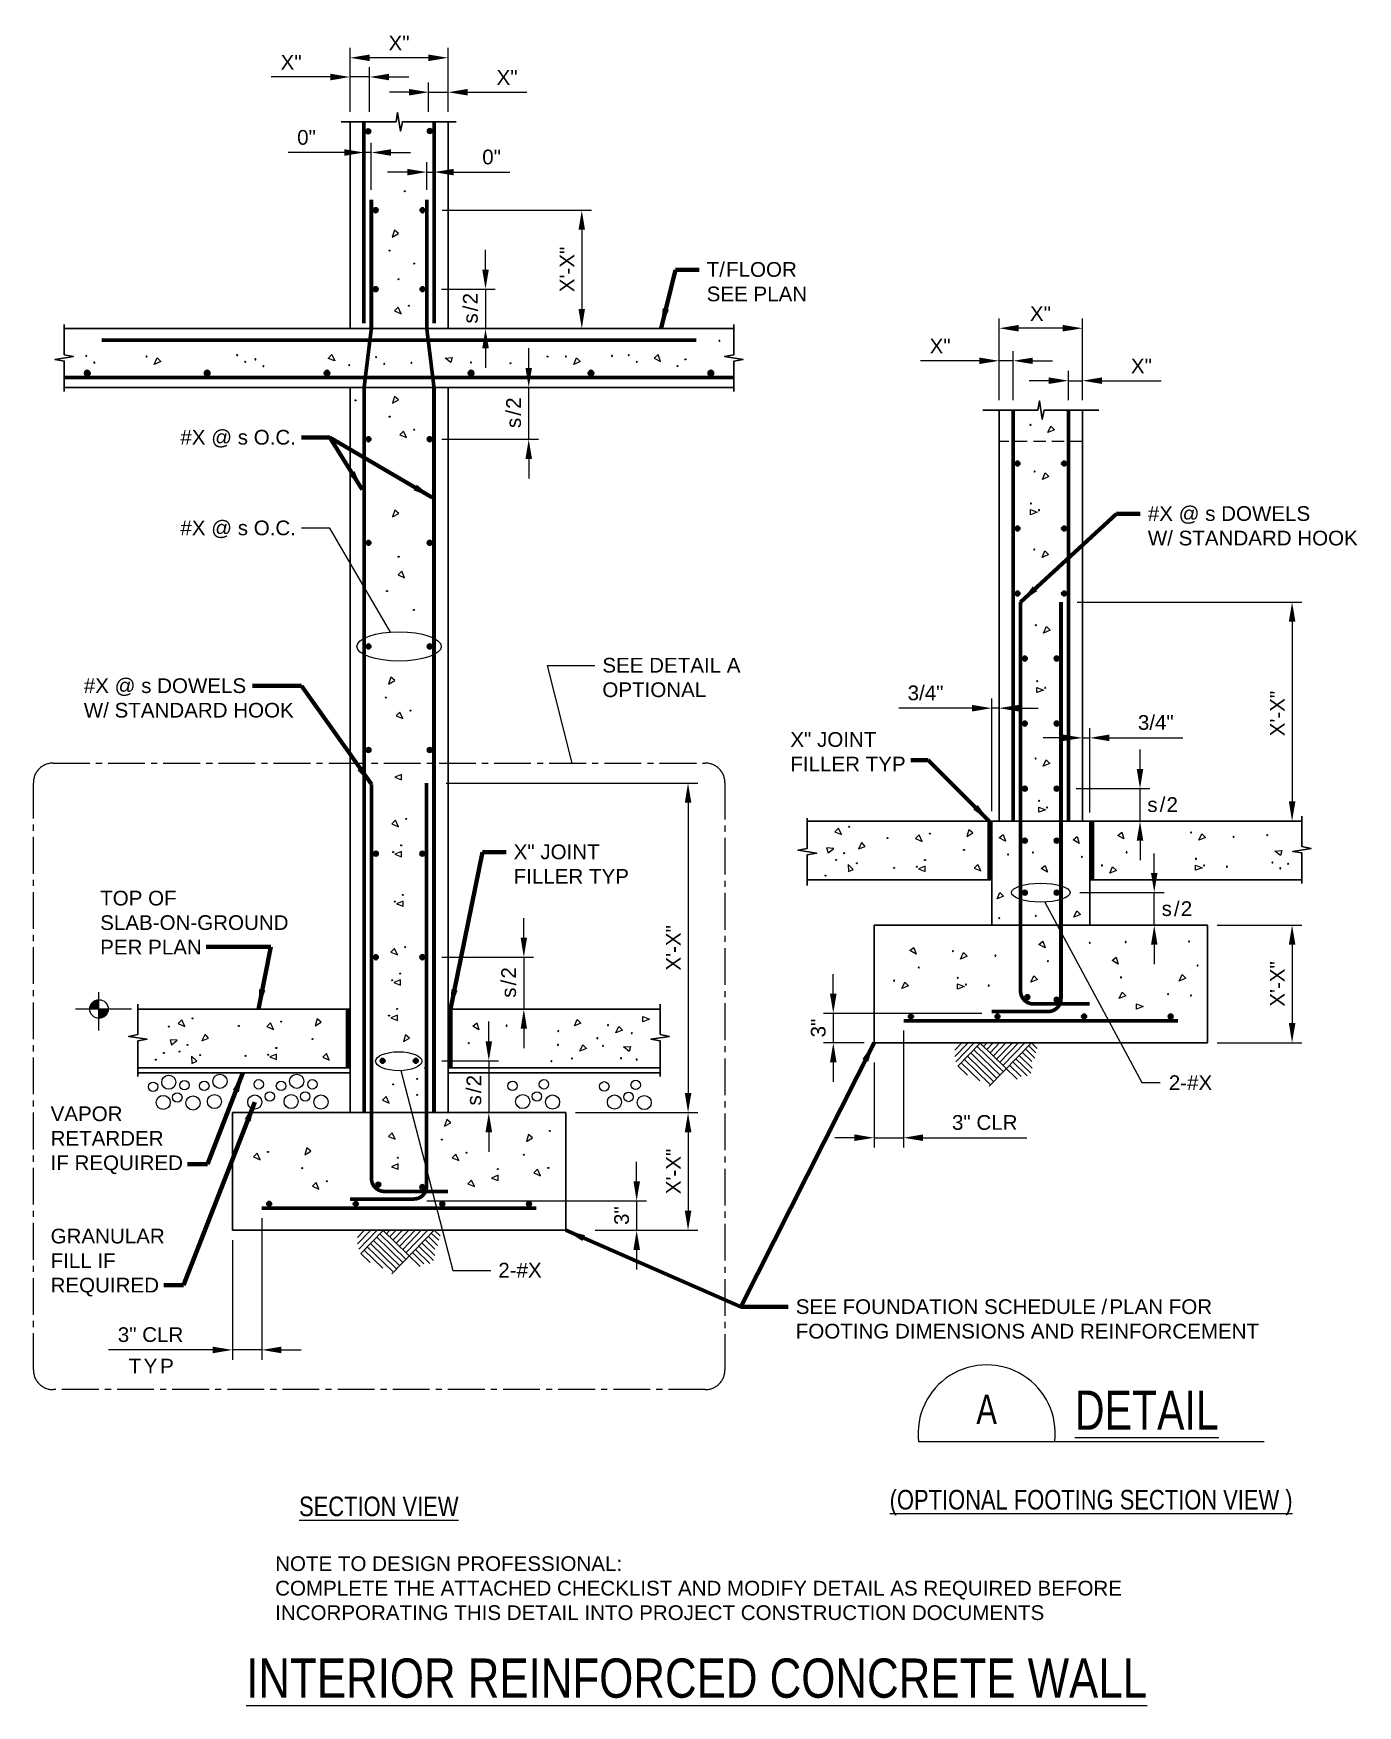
# Model space of a CAD drawing. Header units: inches. Extents: x -745 to -610, y 1779 to 1950.
import ezdxf
from ezdxf.enums import TextEntityAlignment as Align

# ---------------------------------------------------------------- set-up
doc = ezdxf.new("R2010")
doc.units = ezdxf.units.IN
doc.header["$LTSCALE"] = 5
doc.header["$MEASUREMENT"] = 0
for name, pattern in [('CENTER', [2, 1.25, -0.25, 0.25, -0.25]), ('CENTER2', [1.125, 0.75, -0.125, 0.125, -0.125]), ('HIDDEN', [0.375, 0.25, -0.125])]:
    doc.linetypes.add(name, pattern=pattern)
for name, color, linetype, lineweight in [('S-ANNO-DIMS', 1, 'Continuous', 20), ('S-ANNO-TEXT', 7, 'Continuous', 20), ('S-DETL', 3, 'Continuous', 30), ('S-DETL-PATT', 7, 'Continuous', 15), ('S-GRID', 9, 'CENTER', 20)]:
    doc.layers.add(name, color=color, linetype=linetype, lineweight=lineweight)
doc.styles.add('Romans', font='arial.ttf')
doc.dimstyles.get("Standard").update_dxf_attribs({"dimtxt": 0.18, "dimasz": 0.18, "dimexe": 0.18, "dimexo": 0.0625, "dimgap": 0.09, "dimtad": 0, "dimtih": 1, "dimtoh": 1, "dimdec": 4, "dimzin": 0, "dimdsep": 46, "dimtxsty": 'Standard', "dimcen": 0.09, "dimadec": 0, "dimazin": 0, "dimtfac": 1, "dimtdec": 4, "dimtofl": 0, "dimtmove": 0, "dimatfit": 3, "dimfxl": 1, "dimtolj": 1, "dimtzin": 0, "dimarcsym": 0})

msp = doc.modelspace()

# ---------------------------------------------------------------- texts
at = {"layer": 'S-ANNO-DIMS', "char_height": 1.499999989, "rotation": 90, "style": 'Romans'}
for insert, attachment_point in [((-700.9168927, 1920.3898759), 1), ((-696.5103387, 1909.7354881), 1), ((-697.0109772, 1851.6187312), 1), ((-699.033282, 1842.1880913), 8)]:
    msp.add_mtext('{\\T1.2;s/}2', dxfattribs=dict(at, insert=insert, attachment_point=attachment_point))
at = {"layer": 'S-ANNO-DIMS', "char_height": 1.499999989, "attachment_point": 1, "style": 'Romans'}
for insert in [(-631.104931, 1872.0721886), (-629.6484788, 1861.460599)]:
    msp.add_mtext('{\\T1.2;s/}2', dxfattribs=dict(at, insert=insert))
at = {"layer": 'S-ANNO-DIMS', "insert": (-735.0248312, 1814.79559), "char_height": 1.499999989, "width": 35.703847172, "attachment_point": 1, "style": 'Romans'}
msp.add_mtext('\\A1;{\\T1.2;TYP}', dxfattribs=at)
at = {"layer": 'S-ANNO-TEXT', "style": 'Romans', "width": 0.8}
for s, p in [('%%U(OPTIONAL FOOTING SECTION VIEW )', (-657.3898205, 1799.4216246)), ('%%USECTION VIEW', (-717.6387555, 1798.7439743))]:
    msp.add_text(s, height=2, dxfattribs=at).set_placement(p)
at = {"layer": 'S-ANNO-TEXT', "attachment_point": 1, "style": 'Romans'}
for s, insert, char_height, width in [('\\A1;T{\\T1.2;/}FLOOR\\PSEE PLAN', (-676.0584908, 1926.6609897), 1.499999989, 35.703847172), ('\\A1;SEE DETAIL A\\POPTIONAL', (-686.6976002, 1886.2908742), 1.499999989, 35.703847172), ('\\A1;2-#X', (-628.9160727, 1843.7079408), 1.49999999, 35.703847172), ('\\A1;2-#X', (-697.3149308, 1824.5857323), 1.49999999, 35.703847172), ('NOTE TO DESIGN PROFESSIONAL: \\PCOMPLETE THE ATTACHED CHECKLIST AND MODIFY DETAIL AS REQUIRED BEFORE \\PINCORPORATING THIS DETAIL INTO PROJECT CONSTRUCTION DOCUMENTS', (-720.0785192, 1794.6498199), 1.499999989, 159.842980143)]:
    msp.add_mtext(s, dxfattribs=dict(at, insert=insert, char_height=char_height, width=width))
at = {"layer": 'S-ANNO-TEXT', "style": 'Romans'}
for s, insert, char_height, attachment_point in [('\\A1;#X @ s O.C.', (-729.7475236, 1909.5433119), 1.499999989, 1), ('\\A1;#X @ s DOWELS\\PW/ STANDARD HOOK', (-631.055434, 1901.7611278), 1.499999989, 1), ('\\A1;#X @ s O.C.', (-729.7475236, 1900.2982588), 1.499999989, 1), ('\\A1;#X @ s DOWELS\\PW/ STANDARD HOOK', (-739.6006548, 1884.2027151), 1.499999989, 1), ('\\A1;X" JOINT\\PFILLER TYP', (-667.5219699, 1878.71374), 1.499999989, 1), ('\\A1;X" JOINT\\PFILLER TYP', (-695.7476289, 1867.2539384), 1.499999989, 1), ('\\A1;TOP OF\\PSLAB-ON-GROUND \\PPER PLAN', (-737.9259036, 1856.0344371), 1.499999989, 7), ('\\A1;VAPOR \\PRETARDER \\PIF REQUIRED', (-742.9858111, 1840.5375136), 1.499999989, 1), ('\\A1;GRANULAR\\PFILL IF \\PREQUIRED', (-742.9858111, 1828.0605971), 1.499999989, 1), ('\\A1;\\pxql;SEE FOUNDATION SCHEDUL{\\T1.4;E/}PLAN FOR \\PFOOTING DIMENSIONS AND REINFORCEMENT', (-666.968985, 1820.8629454), 1.499999989, 1), ('{\\W0.8;\\LINTERIOR REINFORCED CONCRETE WALL}', (-677.0825782, 1784.2234898), 4, 2)]:
    msp.add_mtext(s, dxfattribs=dict(at, insert=insert, char_height=char_height, attachment_point=attachment_point))

# ---------------------------------------------------------------- blocks, each defined once
blk = doc.blocks.new('*D13')
at = {"layer": 'Defpoints', "color": 0, "transparency": 16777216}
for p in [(-639.26, 1891.98), (-626.16, 1869.64), (-616.34, 1869.64)]:
    blk.add_point(p, dxfattribs=at)
at = {"layer": 'S-ANNO-DIMS', "transparency": 16777216}
for p, q in [((-638.26, 1891.98), (-615.34, 1891.98)), ((-616.34, 1889.98), (-616.34, 1871.64)), ((-625.16, 1869.64), (-615.34, 1869.64))]:
    blk.add_line(p, q, dxfattribs=at)
for points in [[(-616.67, 1889.98), (-616, 1889.98), (-616.34, 1891.98)], [(-616.67, 1871.64), (-616, 1871.64), (-616.34, 1869.64)]]:
    blk.add_solid(points, dxfattribs=at)
at = {"layer": 'S-ANNO-DIMS', "transparency": 16777216, "insert": (-617.84, 1880.61), "char_height": 1.5, "attachment_point": 5, "rotation": 90, "style": 'Romans'}
blk.add_mtext('\\A1;X\'-X"', dxfattribs=at)
blk = doc.blocks.new('*D14')
at = {"layer": 'Defpoints', "color": 0, "transparency": 16777216}
for p in [(-646.23, 1919.91), (-646.23, 1911.56), (-637.73, 1911.56)]:
    blk.add_point(p, dxfattribs=at)
at = {"layer": 'S-ANNO-DIMS', "transparency": 16777216}
for p, q in [((-646.23, 1912.56), (-646.23, 1920.91)), ((-637.73, 1912.56), (-637.73, 1920.91)), ((-639.73, 1919.91), (-644.23, 1919.91))]:
    blk.add_line(p, q, dxfattribs=at)
for points in [[(-644.23, 1920.25), (-644.23, 1919.58), (-646.23, 1919.91)], [(-639.73, 1920.25), (-639.73, 1919.58), (-637.73, 1919.91)]]:
    blk.add_solid(points, dxfattribs=at)
at = {"layer": 'S-ANNO-DIMS', "transparency": 16777216, "insert": (-642.01, 1921.41), "char_height": 1.5, "attachment_point": 5, "style": 'Romans'}
blk.add_mtext('\\A1;X"', dxfattribs=at)
blk = doc.blocks.new('*D15')
at = {"layer": 'Defpoints', "color": 0, "transparency": 16777216}
for p in [(-637.73, 1914.56), (-639.16, 1911.56), (-637.73, 1911.56)]:
    blk.add_point(p, dxfattribs=at)
at = {"layer": 'S-ANNO-DIMS', "transparency": 16777216}
for p, q in [((-639.16, 1912.56), (-639.16, 1915.56)), ((-637.73, 1912.56), (-637.73, 1915.56)), ((-641.16, 1914.56), (-643.16, 1914.56)), ((-639.16, 1914.56), (-637.73, 1914.56)), ((-635.73, 1914.56), (-629.69, 1914.56))]:
    blk.add_line(p, q, dxfattribs=at)
for points in [[(-641.16, 1914.9), (-641.16, 1914.23), (-639.16, 1914.56)], [(-635.73, 1914.9), (-635.73, 1914.23), (-637.73, 1914.56)]]:
    blk.add_solid(points, dxfattribs=at)
at = {"layer": 'S-ANNO-DIMS', "transparency": 16777216, "insert": (-631.71, 1916.06), "char_height": 1.5, "attachment_point": 5, "style": 'Romans'}
blk.add_mtext('\\A1;X"', dxfattribs=at)
blk = doc.blocks.new('*D16')
at = {"layer": 'Defpoints', "color": 0, "transparency": 16777216}
for p in [(-712.44, 1947.5), (-712.44, 1940.97), (-702.44, 1940.97)]:
    blk.add_point(p, dxfattribs=at)
at = {"layer": 'S-ANNO-DIMS', "transparency": 16777216}
for p, q in [((-712.44, 1941.97), (-712.44, 1948.5)), ((-702.44, 1941.97), (-702.44, 1948.5)), ((-704.44, 1947.5), (-710.44, 1947.5))]:
    blk.add_line(p, q, dxfattribs=at)
for points in [[(-710.44, 1947.83), (-710.44, 1947.16), (-712.44, 1947.5)], [(-704.44, 1947.83), (-704.44, 1947.16), (-702.44, 1947.5)]]:
    blk.add_solid(points, dxfattribs=at)
at = {"layer": 'S-ANNO-DIMS', "transparency": 16777216, "insert": (-707.44, 1949), "char_height": 1.5, "attachment_point": 5, "style": 'Romans'}
blk.add_mtext('\\A1;X"', dxfattribs=at)
blk = doc.blocks.new('*D17')
at = {"layer": 'Defpoints', "color": 0, "transparency": 16777216}
for p in [(-704.42, 1943.99), (-704.42, 1940.97), (-702.44, 1940.97)]:
    blk.add_point(p, dxfattribs=at)
at = {"layer": 'S-ANNO-DIMS', "transparency": 16777216}
for p, q in [((-704.42, 1941.97), (-704.42, 1944.99)), ((-702.44, 1941.97), (-702.44, 1944.99)), ((-706.42, 1943.99), (-708.42, 1943.99)), ((-704.42, 1943.99), (-702.44, 1943.99)), ((-700.44, 1943.99), (-694.4, 1943.99))]:
    blk.add_line(p, q, dxfattribs=at)
for points in [[(-706.42, 1944.32), (-706.42, 1943.65), (-704.42, 1943.99)], [(-700.44, 1944.32), (-700.44, 1943.65), (-702.44, 1943.99)]]:
    blk.add_solid(points, dxfattribs=at)
at = {"layer": 'S-ANNO-DIMS', "transparency": 16777216, "insert": (-696.42, 1945.49), "char_height": 1.5, "attachment_point": 5, "style": 'Romans'}
blk.add_mtext('\\A1;X"', dxfattribs=at)
blk = doc.blocks.new('*D18')
at = {"layer": 'Defpoints', "color": 0, "transparency": 16777216}
for p in [(-704.05, 1931.95), (-692.03, 1919.87), (-688.8, 1919.87)]:
    blk.add_point(p, dxfattribs=at)
at = {"layer": 'S-ANNO-DIMS', "transparency": 16777216}
for p, q in [((-703.05, 1931.95), (-687.8, 1931.95)), ((-688.8, 1929.95), (-688.8, 1921.87)), ((-691.03, 1919.87), (-687.8, 1919.87))]:
    blk.add_line(p, q, dxfattribs=at)
for points in [[(-689.13, 1929.95), (-688.47, 1929.95), (-688.8, 1931.95)], [(-689.13, 1921.87), (-688.47, 1921.87), (-688.8, 1919.87)]]:
    blk.add_solid(points, dxfattribs=at)
at = {"layer": 'S-ANNO-DIMS', "transparency": 16777216, "insert": (-690.3, 1925.91), "char_height": 1.5, "attachment_point": 5, "rotation": 90, "style": 'Romans'}
blk.add_mtext('\\A1;X\'-X"', dxfattribs=at)
blk = doc.blocks.new('*D19')
at = {"layer": 'Defpoints', "color": 0, "transparency": 16777216}
for p in [(-646.98, 1850.03), (-663.14, 1847.03), (-658.98, 1847.03)]:
    blk.add_point(p, dxfattribs=at)
at = {"layer": 'S-ANNO-DIMS', "transparency": 16777216}
for p, q in [((-663.14, 1852.03), (-663.14, 1854.03)), ((-647.98, 1850.03), (-664.14, 1850.03)), ((-663.14, 1850.03), (-663.14, 1847.03)), ((-659.98, 1847.03), (-664.14, 1847.03)), ((-663.14, 1845.03), (-663.14, 1843.03))]:
    blk.add_line(p, q, dxfattribs=at)
for points in [[(-663.48, 1852.03), (-662.81, 1852.03), (-663.14, 1850.03)], [(-663.48, 1845.03), (-662.81, 1845.03), (-663.14, 1847.03)]]:
    blk.add_solid(points, dxfattribs=at)
at = {"layer": 'S-ANNO-DIMS', "transparency": 16777216, "insert": (-664.67, 1848.53), "char_height": 1.5, "attachment_point": 5, "rotation": 90, "style": 'Romans'}
blk.add_mtext('\\A1;3"', dxfattribs=at)
blk = doc.blocks.new('*D20')
at = {"layer": 'Defpoints', "color": 0, "transparency": 16777216}
for p in [(-624.98, 1859.03), (-624.98, 1847.03), (-616.34, 1847.03)]:
    blk.add_point(p, dxfattribs=at)
at = {"layer": 'S-ANNO-DIMS', "transparency": 16777216}
for p, q in [((-623.98, 1859.03), (-615.34, 1859.03)), ((-616.34, 1857.03), (-616.34, 1849.03)), ((-623.98, 1847.03), (-615.34, 1847.03))]:
    blk.add_line(p, q, dxfattribs=at)
for points in [[(-616.67, 1857.03), (-616, 1857.03), (-616.34, 1859.03)], [(-616.67, 1849.03), (-616, 1849.03), (-616.34, 1847.03)]]:
    blk.add_solid(points, dxfattribs=at)
at = {"layer": 'S-ANNO-DIMS', "transparency": 16777216, "insert": (-617.84, 1853.03), "char_height": 1.5, "attachment_point": 5, "rotation": 90, "style": 'Romans'}
blk.add_mtext('\\A1;X\'-X"', dxfattribs=at)
blk = doc.blocks.new('*D6')
at = {"layer": 'Defpoints', "color": 0, "transparency": 16777216}
for p in [(-637.73, 1878.13), (-637.73, 1873.97), (-636.98, 1869.53)]:
    blk.add_point(p, dxfattribs=at)
at = {"layer": 'S-ANNO-DIMS', "transparency": 16777216}
for p, q in [((-639.73, 1878.13), (-641.73, 1878.13)), ((-637.73, 1874.97), (-637.73, 1879.13)), ((-637.73, 1878.13), (-636.98, 1878.13)), ((-636.98, 1870.53), (-636.98, 1879.13)), ((-634.98, 1878.13), (-627.5, 1878.13))]:
    blk.add_line(p, q, dxfattribs=at)
for points in [[(-639.73, 1878.47), (-639.73, 1877.8), (-637.73, 1878.13)], [(-634.98, 1878.47), (-634.98, 1877.8), (-636.98, 1878.13)]]:
    blk.add_solid(points, dxfattribs=at)
at = {"layer": 'S-ANNO-DIMS', "transparency": 16777216, "insert": (-630.24, 1879.69), "char_height": 1.5, "attachment_point": 5, "style": 'Romans'}
blk.add_mtext('\\A1;3/4"', dxfattribs=at)
blk = doc.blocks.new('*D7')
at = {"layer": 'Defpoints', "color": 0, "transparency": 16777216}
for p in [(-646.98, 1881.16), (-646.98, 1869.64), (-646.23, 1869.64)]:
    blk.add_point(p, dxfattribs=at)
at = {"layer": 'S-ANNO-DIMS', "transparency": 16777216}
for p, q in [((-646.98, 1870.64), (-646.98, 1882.16)), ((-648.98, 1881.16), (-656.46, 1881.16)), ((-646.23, 1881.16), (-646.98, 1881.16)), ((-644.23, 1881.16), (-642.23, 1881.16))]:
    blk.add_line(p, q, dxfattribs=at)
for points in [[(-648.98, 1881.49), (-648.98, 1880.82), (-646.98, 1881.16)], [(-644.23, 1881.49), (-644.23, 1880.82), (-646.23, 1881.16)]]:
    blk.add_solid(points, dxfattribs=at)
at = {"layer": 'S-ANNO-DIMS', "transparency": 16777216, "insert": (-653.73, 1882.71), "char_height": 1.5, "attachment_point": 5, "style": 'Romans'}
blk.add_mtext('\\A1;3/4"', dxfattribs=at)
blk = doc.blocks.new('*D8')
at = {"layer": 'Defpoints', "color": 0, "transparency": 16777216}
for p in [(-646.23, 1916.59), (-646.23, 1911.56), (-644.79, 1911.56)]:
    blk.add_point(p, dxfattribs=at)
at = {"layer": 'S-ANNO-DIMS', "transparency": 16777216}
for p, q in [((-646.23, 1912.56), (-646.23, 1917.59)), ((-644.79, 1912.56), (-644.79, 1917.59)), ((-648.23, 1916.59), (-654.26, 1916.59)), ((-644.79, 1916.59), (-646.23, 1916.59)), ((-642.79, 1916.59), (-640.79, 1916.59))]:
    blk.add_line(p, q, dxfattribs=at)
for points in [[(-648.23, 1916.92), (-648.23, 1916.26), (-646.23, 1916.59)], [(-642.79, 1916.92), (-642.79, 1916.26), (-644.79, 1916.59)]]:
    blk.add_solid(points, dxfattribs=at)
at = {"layer": 'S-ANNO-DIMS', "transparency": 16777216, "insert": (-652.24, 1918.09), "char_height": 1.5, "attachment_point": 5, "style": 'Romans'}
blk.add_mtext('\\A1;X"', dxfattribs=at)
blk = doc.blocks.new('*D9')
at = {"layer": 'Defpoints', "color": 0, "transparency": 16777216}
for p in [(-703.63, 1873.51), (-690.44, 1839.9), (-677.96, 1839.9)]:
    blk.add_point(p, dxfattribs=at)
at = {"layer": 'S-ANNO-DIMS', "transparency": 16777216}
for p, q in [((-702.63, 1873.51), (-676.96, 1873.51)), ((-677.96, 1871.51), (-677.96, 1841.9)), ((-689.44, 1839.9), (-676.96, 1839.9))]:
    blk.add_line(p, q, dxfattribs=at)
for points in [[(-678.29, 1871.51), (-677.62, 1871.51), (-677.96, 1873.51)], [(-678.29, 1841.9), (-677.62, 1841.9), (-677.96, 1839.9)]]:
    blk.add_solid(points, dxfattribs=at)
at = {"layer": 'S-ANNO-DIMS', "transparency": 16777216, "insert": (-679.46, 1856.71), "char_height": 1.5, "attachment_point": 5, "rotation": 90, "style": 'Romans'}
blk.add_mtext('\\A1;X\'-X"', dxfattribs=at)
blk = doc.blocks.new('*D10')
at = {"layer": 'Defpoints', "color": 0, "transparency": 16777216}
for p in [(-704.06, 1855.75), (-701.52, 1850.47), (-694.71, 1850.47)]:
    blk.add_point(p, dxfattribs=at)
at = {"layer": 'S-ANNO-DIMS', "transparency": 16777216}
for p, q in [((-694.71, 1857.75), (-694.71, 1859.75)), ((-703.06, 1855.75), (-693.71, 1855.75)), ((-694.71, 1855.75), (-694.71, 1850.47)), ((-700.52, 1850.47), (-693.71, 1850.47)), ((-694.71, 1848.47), (-694.71, 1846.47))]:
    blk.add_line(p, q, dxfattribs=at)
for points in [[(-695.04, 1857.75), (-694.38, 1857.75), (-694.71, 1855.75)], [(-695.04, 1848.47), (-694.38, 1848.47), (-694.71, 1850.47)]]:
    blk.add_solid(points, dxfattribs=at)
at = {"layer": 'S-ANNO-DIMS', "transparency": 16777216, "insert": (-696.21, 1853.11), "char_height": 1.5, "attachment_point": 5, "rotation": 90, "style": 'Romans'}
blk.add_mtext('\\A1;{\\T1.2; }', dxfattribs=at)
blk = doc.blocks.new('*D11')
at = {"layer": 'Defpoints', "color": 0, "transparency": 16777216}
for p in [(-705.62, 1830.9), (-688.44, 1827.9), (-683.2, 1827.9)]:
    blk.add_point(p, dxfattribs=at)
at = {"layer": 'S-ANNO-DIMS', "transparency": 16777216}
for p, q in [((-683.2, 1832.9), (-683.2, 1834.9)), ((-704.62, 1830.9), (-682.2, 1830.9)), ((-683.2, 1830.9), (-683.2, 1827.9)), ((-687.44, 1827.9), (-682.2, 1827.9)), ((-683.2, 1825.9), (-683.2, 1823.9))]:
    blk.add_line(p, q, dxfattribs=at)
for points in [[(-683.53, 1832.9), (-682.86, 1832.9), (-683.2, 1830.9)], [(-683.53, 1825.9), (-682.86, 1825.9), (-683.2, 1827.9)]]:
    blk.add_solid(points, dxfattribs=at)
at = {"layer": 'S-ANNO-DIMS', "transparency": 16777216, "insert": (-684.73, 1829.4), "char_height": 1.5, "attachment_point": 5, "rotation": 90, "style": 'Romans'}
blk.add_mtext('\\A1;3"', dxfattribs=at)
blk = doc.blocks.new('*D12')
at = {"layer": 'Defpoints', "color": 0, "transparency": 16777216}
for p in [(-690.44, 1839.9), (-688.44, 1827.9), (-677.96, 1827.9)]:
    blk.add_point(p, dxfattribs=at)
at = {"layer": 'S-ANNO-DIMS', "transparency": 16777216}
for p, q in [((-689.44, 1839.9), (-676.96, 1839.9)), ((-677.96, 1837.9), (-677.96, 1829.9)), ((-687.44, 1827.9), (-676.96, 1827.9))]:
    blk.add_line(p, q, dxfattribs=at)
for points in [[(-678.29, 1837.9), (-677.62, 1837.9), (-677.96, 1839.9)], [(-678.29, 1829.9), (-677.62, 1829.9), (-677.96, 1827.9)]]:
    blk.add_solid(points, dxfattribs=at)
at = {"layer": 'S-ANNO-DIMS', "transparency": 16777216, "insert": (-679.46, 1833.9), "char_height": 1.5, "attachment_point": 5, "rotation": 90, "style": 'Romans'}
blk.add_mtext('\\A1;X\'-X"', dxfattribs=at)
blk = doc.blocks.new('g_gdttl1')
blk.add_lwpolyline([(1.033, -0.543, 1.127896), (0.165, -0.544)], format="xyb")
blk.add_lwpolyline([(0.165, -0.543), (2.369, -0.543)])
at = {"style": 'Romans', "width": 0.75}
for tag, height, p in [('DET#', 0.188, (0.599, -0.337)), ('DWG#1', 0.156, (0.609, -0.711)), ('DWG#2', 0.156, (0.625, -0.937)), ('DWG#3', 0.156, (0.627, -1.167)), ('DWG#5', 0.156, (0.632, -1.627))]:
    blk.add_attdef(tag, text='', height=height, dxfattribs=at).set_placement(p, align=Align.MIDDLE_CENTER)
blk.add_attdef('%%ULOWER_TITLE', text='', height=0.25, dxfattribs=at).set_placement((1.161, -0.576), align=Align.BOTTOM_LEFT)
at = {"style": 'Romans'}
blk.add_attdef('SCALE', text='', height=0.0938, dxfattribs=at).set_placement((1.39, -0.697), align=Align.MIDDLE_LEFT)
at = {"style": 'Romans', "width": 0.75}
blk.add_attdef('DWG#4', text='', height=0.156, dxfattribs=at).set_placement((0.63, -1.397), align=Align.MIDDLE)
blk = doc.blocks.new('*D4')
at = {"layer": 'Defpoints', "color": 0, "transparency": 16777216}
for p in [(-655.98, 1849.28), (-658.98, 1846.03), (-658.98, 1837.34)]:
    blk.add_point(p, dxfattribs=at)
at = {"layer": 'S-ANNO-DIMS', "transparency": 16777216}
for p, q in [((-655.98, 1848.28), (-655.98, 1836.34)), ((-658.98, 1845.03), (-658.98, 1836.34)), ((-660.98, 1837.34), (-662.98, 1837.34)), ((-658.98, 1837.34), (-655.98, 1837.34)), ((-653.98, 1837.34), (-643.41, 1837.34))]:
    blk.add_line(p, q, dxfattribs=at)
for points in [[(-660.98, 1837.68), (-660.98, 1837.01), (-658.98, 1837.34)], [(-653.98, 1837.68), (-653.98, 1837.01), (-655.98, 1837.34)]]:
    blk.add_solid(points, dxfattribs=at)
at = {"layer": 'S-ANNO-DIMS', "transparency": 16777216, "insert": (-647.69, 1838.89), "char_height": 1.5, "attachment_point": 5, "style": 'Romans'}
blk.add_mtext('\\A1;3" CLR', dxfattribs=at)
blk = doc.blocks.new('*D5')
at = {"layer": 'Defpoints', "color": 0, "transparency": 16777216}
for p in [(-710.45, 1945.54), (-712.44, 1940.97), (-710.45, 1940.97)]:
    blk.add_point(p, dxfattribs=at)
at = {"layer": 'S-ANNO-DIMS', "transparency": 16777216}
for p, q in [((-712.44, 1941.97), (-712.44, 1946.54)), ((-710.45, 1941.97), (-710.45, 1946.54)), ((-714.44, 1945.54), (-720.47, 1945.54)), ((-710.45, 1945.54), (-712.44, 1945.54)), ((-708.45, 1945.54), (-706.45, 1945.54))]:
    blk.add_line(p, q, dxfattribs=at)
for points in [[(-714.44, 1945.87), (-714.44, 1945.2), (-712.44, 1945.54)], [(-708.45, 1945.87), (-708.45, 1945.2), (-710.45, 1945.54)]]:
    blk.add_solid(points, dxfattribs=at)
at = {"layer": 'S-ANNO-DIMS', "transparency": 16777216, "insert": (-718.45, 1947.04), "char_height": 1.5, "attachment_point": 5, "style": 'Romans'}
blk.add_mtext('\\A1;X"', dxfattribs=at)
blk = doc.blocks.new('*D1')
at = {"layer": 'Defpoints', "color": 0, "transparency": 16777216}
for p in [(-704.61, 1935.84), (-704.61, 1933.02), (-703.86, 1932.92)]:
    blk.add_point(p, dxfattribs=at)
at = {"layer": 'S-ANNO-DIMS', "transparency": 16777216}
for p, q in [((-704.61, 1934.02), (-704.61, 1936.84)), ((-703.86, 1933.92), (-703.86, 1936.84)), ((-706.61, 1935.84), (-708.61, 1935.84)), ((-704.61, 1935.84), (-703.86, 1935.84)), ((-701.86, 1935.84), (-696.13, 1935.84))]:
    blk.add_line(p, q, dxfattribs=at)
for points in [[(-706.61, 1936.17), (-706.61, 1935.5), (-704.61, 1935.84)], [(-701.86, 1936.17), (-701.86, 1935.5), (-703.86, 1935.84)]]:
    blk.add_solid(points, dxfattribs=at)
at = {"layer": 'S-ANNO-DIMS', "transparency": 16777216, "insert": (-698, 1937.37), "char_height": 1.5, "attachment_point": 5, "style": 'Romans'}
blk.add_mtext('\\A1;0"', dxfattribs=at)
blk = doc.blocks.new('*D2')
at = {"layer": 'Defpoints', "color": 0, "transparency": 16777216}
for p in [(-711.02, 1937.84), (-711.02, 1932.92), (-710.27, 1933.02)]:
    blk.add_point(p, dxfattribs=at)
at = {"layer": 'S-ANNO-DIMS', "transparency": 16777216}
for p, q in [((-713.02, 1937.84), (-718.74, 1937.84)), ((-711.02, 1933.92), (-711.02, 1938.84)), ((-710.27, 1937.84), (-711.02, 1937.84)), ((-710.27, 1934.02), (-710.27, 1938.84)), ((-708.27, 1937.84), (-706.27, 1937.84))]:
    blk.add_line(p, q, dxfattribs=at)
for points in [[(-713.02, 1938.17), (-713.02, 1937.5), (-711.02, 1937.84)], [(-708.27, 1938.17), (-708.27, 1937.5), (-710.27, 1937.84)]]:
    blk.add_solid(points, dxfattribs=at)
at = {"layer": 'S-ANNO-DIMS', "transparency": 16777216, "insert": (-716.88, 1939.37), "char_height": 1.5, "attachment_point": 5, "style": 'Romans'}
blk.add_mtext('\\A1;0"', dxfattribs=at)
blk = doc.blocks.new('*D3')
at = {"layer": 'Defpoints', "color": 0, "transparency": 16777216}
for p in [(-721.44, 1830.15), (-724.44, 1827.9), (-724.44, 1815.7)]:
    blk.add_point(p, dxfattribs=at)
at = {"layer": 'S-ANNO-DIMS', "transparency": 16777216}
for p, q in [((-721.44, 1829.15), (-721.44, 1814.7)), ((-724.44, 1826.9), (-724.44, 1814.7)), ((-726.44, 1815.7), (-737.07, 1815.7)), ((-721.44, 1815.7), (-724.44, 1815.7)), ((-719.44, 1815.7), (-717.44, 1815.7))]:
    blk.add_line(p, q, dxfattribs=at)
for points in [[(-726.44, 1816.03), (-726.44, 1815.36), (-724.44, 1815.7)], [(-719.44, 1816.03), (-719.44, 1815.36), (-721.44, 1815.7)]]:
    blk.add_solid(points, dxfattribs=at)
at = {"layer": 'S-ANNO-DIMS', "transparency": 16777216, "insert": (-732.79, 1817.25), "char_height": 1.5, "attachment_point": 5, "style": 'Romans'}
blk.add_mtext('\\A1;3" CLR', dxfattribs=at)
blk = doc.blocks.new('*D21')
at = {"layer": 'Defpoints', "color": 0, "transparency": 16777216}
for p in [(-704.11, 1923.9), (-702.44, 1919.87), (-698.62, 1919.87)]:
    blk.add_point(p, dxfattribs=at)
at = {"layer": 'S-ANNO-DIMS', "transparency": 16777216}
for p, q in [((-698.62, 1925.9), (-698.62, 1927.9)), ((-703.11, 1923.9), (-697.62, 1923.9)), ((-698.62, 1923.9), (-698.62, 1919.87)), ((-698.62, 1917.87), (-698.62, 1915.87))]:
    blk.add_line(p, q, dxfattribs=at)
for points in [[(-698.95, 1925.9), (-698.28, 1925.9), (-698.62, 1923.9)], [(-698.95, 1917.87), (-698.28, 1917.87), (-698.62, 1919.87)]]:
    blk.add_solid(points, dxfattribs=at)
at = {"layer": 'S-ANNO-DIMS', "transparency": 16777216, "insert": (-700.17, 1928.05), "char_height": 1.5, "attachment_point": 5, "rotation": 90, "style": 'Romans'}
blk.add_mtext('\\A1;{\\T1.2; }', dxfattribs=at)
blk = doc.blocks.new('*D22')
at = {"layer": 'Defpoints', "color": 0, "transparency": 16777216}
for p in [(-702.44, 1913.87), (-694.21, 1913.87), (-704.06, 1908.59)]:
    blk.add_point(p, dxfattribs=at)
at = {"layer": 'S-ANNO-DIMS', "transparency": 16777216}
for p, q in [((-694.21, 1915.87), (-694.21, 1917.87)), ((-694.21, 1908.59), (-694.21, 1913.87)), ((-703.06, 1908.59), (-693.21, 1908.59)), ((-694.21, 1906.59), (-694.21, 1904.59))]:
    blk.add_line(p, q, dxfattribs=at)
for points in [[(-694.54, 1915.87), (-693.88, 1915.87), (-694.21, 1913.87)], [(-694.54, 1906.59), (-693.88, 1906.59), (-694.21, 1908.59)]]:
    blk.add_solid(points, dxfattribs=at)
at = {"layer": 'S-ANNO-DIMS', "transparency": 16777216, "insert": (-695.76, 1905.29), "char_height": 1.5, "attachment_point": 5, "rotation": 90, "style": 'Romans'}
blk.add_mtext('\\A1;{\\T1.2; }', dxfattribs=at)
blk = doc.blocks.new('*D23')
at = {"layer": 'Defpoints', "color": 0, "transparency": 16777216}
for p in [(-704.06, 1845.19), (-701.52, 1839.9), (-698.28, 1839.9)]:
    blk.add_point(p, dxfattribs=at)
at = {"layer": 'S-ANNO-DIMS', "transparency": 16777216}
for p, q in [((-698.28, 1847.19), (-698.28, 1849.19)), ((-703.06, 1845.19), (-697.28, 1845.19)), ((-698.28, 1845.19), (-698.28, 1839.9)), ((-700.52, 1839.9), (-697.28, 1839.9)), ((-698.28, 1837.9), (-698.28, 1835.9))]:
    blk.add_line(p, q, dxfattribs=at)
for points in [[(-698.62, 1847.19), (-697.95, 1847.19), (-698.28, 1845.19)], [(-698.62, 1837.9), (-697.95, 1837.9), (-698.28, 1839.9)]]:
    blk.add_solid(points, dxfattribs=at)
at = {"layer": 'S-ANNO-DIMS', "transparency": 16777216, "insert": (-699.78, 1842.55), "char_height": 1.5, "attachment_point": 5, "rotation": 90, "style": 'Romans'}
blk.add_mtext('\\A1;{\\T1.2; }', dxfattribs=at)
blk = doc.blocks.new('*D24')
at = {"layer": 'Defpoints', "color": 0, "transparency": 16777216}
for p in [(-638.98, 1862.34), (-630.4, 1862.34), (-636.98, 1859.03)]:
    blk.add_point(p, dxfattribs=at)
at = {"layer": 'S-ANNO-DIMS', "transparency": 16777216}
for p, q in [((-630.4, 1864.34), (-630.4, 1866.34)), ((-637.98, 1862.34), (-629.4, 1862.34)), ((-630.4, 1859.03), (-630.4, 1862.34)), ((-635.98, 1859.03), (-629.4, 1859.03)), ((-630.4, 1857.03), (-630.4, 1855.03))]:
    blk.add_line(p, q, dxfattribs=at)
for points in [[(-630.73, 1864.34), (-630.07, 1864.34), (-630.4, 1862.34)], [(-630.73, 1857.03), (-630.07, 1857.03), (-630.4, 1859.03)]]:
    blk.add_solid(points, dxfattribs=at)
at = {"layer": 'S-ANNO-DIMS', "transparency": 16777216, "insert": (-631.9, 1860.69), "char_height": 1.5, "width": 3.0682, "attachment_point": 5, "rotation": 90, "style": 'Romans'}
blk.add_mtext('\\A1;{\\T1.2; }', dxfattribs=at)
blk = doc.blocks.new('*D25')
at = {"layer": 'Defpoints', "color": 0, "transparency": 16777216}
for p in [(-639.35, 1872.95), (-631.85, 1872.95), (-636.98, 1869.64)]:
    blk.add_point(p, dxfattribs=at)
at = {"layer": 'S-ANNO-DIMS', "transparency": 16777216}
for p, q in [((-631.85, 1874.95), (-631.85, 1876.95)), ((-638.35, 1872.95), (-630.85, 1872.95)), ((-631.85, 1869.64), (-631.85, 1872.95)), ((-635.98, 1869.64), (-630.85, 1869.64)), ((-631.85, 1867.64), (-631.85, 1865.64))]:
    blk.add_line(p, q, dxfattribs=at)
for points in [[(-632.19, 1874.95), (-631.52, 1874.95), (-631.85, 1872.95)], [(-632.19, 1867.64), (-631.52, 1867.64), (-631.85, 1869.64)]]:
    blk.add_solid(points, dxfattribs=at)
at = {"layer": 'S-ANNO-DIMS', "transparency": 16777216, "insert": (-633.35, 1871.3), "char_height": 1.5, "width": 3.0682, "attachment_point": 5, "rotation": 90, "style": 'Romans'}
blk.add_mtext('\\A1;{\\T1.2; }', dxfattribs=at)

# ---------------------------------------------------------------- dimensions: what is measured, and where the dimension line sits
at = {"layer": 'S-ANNO-DIMS'}
for base, p1, p2, angle, text, override, picture, middle in [((-712.4379059, 1947.4977335), (-702.4379059, 1940.9675437), (-712.4379059, 1940.9675437), 180, 'X"', {"dimscale": 16, "dimtxt": 0.09375, "dimasz": 0.125, "dimexe": 0.0625, "dimgap": 0.0625, "dimtih": 0, "dimtoh": 0, "dimdec": 5, "dimlfac": 1, "dimrnd": 0.03125, "dimzin": 7, "dimlunit": 4, "dimtxsty": 'Romans', "dimcen": 0.125, "dimclrd": 256, "dimclre": 256, "dimclrt": 256, "dimadec": 4, "dimtdec": 5, "dimtofl": 1, "dimtvp": 1, "dimfrac": 2, "dimtzin": 3, "dimlwd": 65535, "dimlwe": 65535}, '*D16', (-707.4379059, 1947.4977335)), ((-704.4212997, 1943.9874476), (-702.4379059, 1940.9675437), (-704.4212997, 1940.9675437), 180, 'X"', {"dimscale": 16, "dimtxt": 0.09375, "dimasz": 0.125, "dimexe": 0.0625, "dimgap": 0.0625, "dimtih": 0, "dimtoh": 0, "dimdec": 5, "dimlfac": 1, "dimrnd": 0.03125, "dimzin": 7, "dimlunit": 4, "dimtxsty": 'Romans', "dimcen": 0.125, "dimclrd": 256, "dimclre": 256, "dimclrt": 256, "dimadec": 4, "dimtdec": 5, "dimtofl": 1, "dimtvp": 1, "dimfrac": 2, "dimtzin": 3, "dimlwd": 65535, "dimlwe": 65535}, '*D17', (-696.4208528, 1943.9874476)), ((-711.0169248, 1937.835211), (-710.2669248, 1933.0225532), (-711.0169248, 1932.9206841), 180, '0"', {"dimscale": 16, "dimtxt": 0.09375, "dimasz": 0.125, "dimexe": 0.0625, "dimgap": 0.0625, "dimtih": 0, "dimtoh": 0, "dimdec": 5, "dimlfac": 1, "dimrnd": 0.03125, "dimzin": 7, "dimlunit": 4, "dimtxsty": 'Romans', "dimcen": 0.125, "dimclrd": 256, "dimclre": 256, "dimclrt": 256, "dimadec": 4, "dimtdec": 5, "dimtofl": 1, "dimtvp": 1, "dimfrac": 2, "dimtzin": 3, "dimlwd": 65535, "dimlwe": 65535}, '*D2', (-716.8789643, 1937.835211)), ((-704.608887, 1935.835211), (-703.858887, 1932.9206841), (-704.608887, 1933.0225532), 180, '0"', {"dimscale": 16, "dimtxt": 0.09375, "dimasz": 0.125, "dimexe": 0.0625, "dimgap": 0.0625, "dimtih": 0, "dimtoh": 0, "dimdec": 5, "dimlfac": 1, "dimrnd": 0.03125, "dimzin": 7, "dimlunit": 4, "dimtxsty": 'Romans', "dimcen": 0.125, "dimclrd": 256, "dimclre": 256, "dimclrt": 256, "dimadec": 4, "dimtdec": 5, "dimtofl": 1, "dimtvp": 1, "dimfrac": 2, "dimtzin": 3, "dimlwd": 65535, "dimlwe": 65535}, '*D1', (-697.9968475, 1935.835211)), ((-688.8012585, 1919.8715313), (-704.0464743, 1931.9478338), (-692.0284479, 1919.8715313), 270, 'X\'-X"', {"dimscale": 16, "dimtxt": 0.09375, "dimasz": 0.125, "dimexe": 0.0625, "dimgap": 0.0625, "dimtih": 0, "dimtoh": 0, "dimdec": 5, "dimlfac": 1, "dimrnd": 0.03125, "dimzin": 7, "dimlunit": 4, "dimtxsty": 'Romans', "dimcen": 0.125, "dimclrd": 256, "dimclre": 256, "dimclrt": 256, "dimadec": 4, "dimtdec": 5, "dimtofl": 1, "dimtvp": 1, "dimfrac": 2, "dimtzin": 3, "dimlwd": 65535, "dimlwe": 65535}, '*D18', (-688.8012585, 1925.9096825)), ((-698.6157331, 1919.8715313), (-704.108887, 1923.8969654), (-702.4379059, 1919.8715313), 270, '{\\T1.2; }', {"dimscale": 16, "dimtxt": 0.09375, "dimasz": 0.125, "dimexe": 0.0625, "dimgap": 0.0625, "dimtih": 0, "dimtoh": 0, "dimdec": 5, "dimlfac": 1, "dimrnd": 0.03125, "dimzin": 7, "dimlunit": 4, "dimtxsty": 'Romans', "dimcen": 0.125, "dimse2": 1, "dimclrd": 256, "dimclre": 256, "dimclrt": 256, "dimadec": 4, "dimtdec": 5, "dimtofl": 1, "dimtmove": 2, "dimtvp": 1, "dimfrac": 2, "dimtzin": 3, "dimlwd": 65535, "dimlwe": 65535}, '*D21', (-700.1668927, 1928.0497598)), ((-646.2250747, 1919.9142233), (-637.7250747, 1911.5638179), (-646.2250747, 1911.5638179), 180, 'X"', {"dimscale": 16, "dimtxt": 0.09375, "dimasz": 0.125, "dimexe": 0.0625, "dimgap": 0.0625, "dimtih": 0, "dimtoh": 0, "dimdec": 5, "dimlfac": 1, "dimrnd": 0.03125, "dimzin": 7, "dimlunit": 4, "dimtxsty": 'Romans', "dimcen": 0.125, "dimclrd": 256, "dimclre": 256, "dimclrt": 256, "dimadec": 4, "dimtdec": 5, "dimtofl": 1, "dimtvp": 1, "dimfrac": 2, "dimtzin": 3, "dimlwd": 65535, "dimlwe": 65535}, '*D14', (-642.0116687, 1919.9142233)), ((-646.2250747, 1916.5896816), (-644.7878366, 1911.5638179), (-646.2250747, 1911.5638179), 180, 'X"', {"dimscale": 16, "dimtxt": 0.09375, "dimasz": 0.125, "dimexe": 0.0625, "dimgap": 0.0625, "dimtih": 0, "dimtoh": 0, "dimdec": 5, "dimlfac": 1, "dimrnd": 0.03125, "dimzin": 7, "dimlunit": 4, "dimtxsty": 'Romans', "dimcen": 0.125, "dimclrd": 256, "dimclre": 256, "dimclrt": 256, "dimadec": 4, "dimtdec": 5, "dimtofl": 1, "dimtvp": 1, "dimfrac": 2, "dimtzin": 3, "dimlwd": 65535, "dimlwe": 65535}, '*D8', (-652.2421279, 1916.5896816)), ((-694.2091791, 1913.8715313), (-704.0612075, 1908.5881898), (-702.4379059, 1913.8715313), 90, '{\\T1.2; }', {"dimscale": 16, "dimtxt": 0.09375, "dimasz": 0.125, "dimexe": 0.0625, "dimgap": 0.0625, "dimtih": 0, "dimtoh": 0, "dimdec": 5, "dimlfac": 1, "dimrnd": 0.03125, "dimzin": 7, "dimlunit": 4, "dimtxsty": 'Romans', "dimcen": 0.125, "dimse2": 1, "dimclrd": 256, "dimclre": 256, "dimclrt": 256, "dimadec": 4, "dimtdec": 5, "dimtofl": 1, "dimtmove": 2, "dimtvp": 1, "dimfrac": 2, "dimtzin": 3, "dimlwd": 65535, "dimlwe": 65535}, '*D22', (-695.7603387, 1905.2938521)), ((-616.3353035, 1869.6385479), (-639.2573026, 1891.9822127), (-626.1551891, 1869.6385479), 270, 'X\'-X"', {"dimscale": 16, "dimtxt": 0.09375, "dimasz": 0.125, "dimexe": 0.0625, "dimgap": 0.0625, "dimtih": 0, "dimtoh": 0, "dimdec": 5, "dimlfac": 1, "dimrnd": 0.03125, "dimzin": 7, "dimlunit": 4, "dimtxsty": 'Romans', "dimcen": 0.125, "dimclrd": 256, "dimclre": 256, "dimclrt": 256, "dimadec": 4, "dimtdec": 5, "dimtofl": 1, "dimtvp": 1, "dimfrac": 2, "dimtzin": 3, "dimlwd": 65535, "dimlwe": 65535}, '*D13', (-616.3353035, 1880.6077284)), ((-646.9750747, 1881.1566793), (-646.2250747, 1869.6385479), (-646.9750747, 1869.6385479), 180, '3/4"', {"dimscale": 16, "dimtxt": 0.09375, "dimasz": 0.125, "dimexe": 0.0625, "dimgap": 0.0625, "dimtih": 0, "dimtoh": 0, "dimdec": 5, "dimlfac": 1, "dimrnd": 0.03125, "dimzin": 7, "dimlunit": 4, "dimtxsty": 'Romans', "dimcen": 0.125, "dimse1": 1, "dimclrd": 256, "dimclre": 256, "dimclrt": 256, "dimadec": 4, "dimtdec": 5, "dimtofl": 1, "dimtvp": 1, "dimfrac": 2, "dimtzin": 3, "dimlwd": 65535, "dimlwe": 65535}, '*D7', (-653.7276483, 1881.1566793)), ((-637.7250747, 1878.1337649), (-636.9750747, 1869.5284133), (-637.7250747, 1873.9719937), 180, '3/4"', {"dimscale": 16, "dimtxt": 0.09375, "dimasz": 0.125, "dimexe": 0.0625, "dimgap": 0.0625, "dimtih": 0, "dimtoh": 0, "dimdec": 5, "dimlfac": 1, "dimrnd": 0.03125, "dimzin": 7, "dimlunit": 4, "dimtxsty": 'Romans', "dimcen": 0.125, "dimclrd": 256, "dimclre": 256, "dimclrt": 256, "dimadec": 4, "dimtdec": 5, "dimtofl": 1, "dimtvp": 1, "dimfrac": 2, "dimtzin": 3, "dimlwd": 65535, "dimlwe": 65535}, '*D6', (-630.236671, 1878.1337649)), ((-631.854931, 1872.9546696), (-636.9750747, 1869.6385479), (-639.3499001, 1872.9546696), 90, '{\\T1.2; }', {"dimscale": 16, "dimtxt": 0.09375, "dimasz": 0.125, "dimexe": 0.0625, "dimgap": 0.0625, "dimtih": 0, "dimtoh": 0, "dimdec": 5, "dimlfac": 1, "dimrnd": 0.03125, "dimzin": 7, "dimlunit": 4, "dimtxsty": 'Romans', "dimcen": 0.125, "dimclrd": 256, "dimclre": 256, "dimclrt": 256, "dimadec": 4, "dimtdec": 5, "dimtofl": 1, "dimtvp": 1, "dimfrac": 2, "dimtzin": 3, "dimlwd": 65535, "dimlwe": 65535}, '*D25', (-631.854931, 1871.2966087)), ((-677.9580367, 1839.9047498), (-703.6336716, 1873.5114252), (-690.4379059, 1839.9047498), 270, 'X\'-X"', {"dimscale": 16, "dimtxt": 0.09375, "dimasz": 0.125, "dimexe": 0.0625, "dimgap": 0.0625, "dimtih": 0, "dimtoh": 0, "dimdec": 5, "dimlfac": 1, "dimrnd": 0.03125, "dimzin": 7, "dimlunit": 4, "dimtxsty": 'Romans', "dimcen": 0.125, "dimclrd": 256, "dimclre": 256, "dimclrt": 256, "dimadec": 4, "dimtdec": 5, "dimtofl": 1, "dimtvp": 1, "dimfrac": 2, "dimtzin": 3, "dimlwd": 65535, "dimlwe": 65535}, '*D9', (-677.9580367, 1856.7080875)), ((-630.3984788, 1862.34308), (-636.9750747, 1859.0269583), (-638.9750747, 1862.34308), 90, '{\\T1.2; }', {"dimscale": 16, "dimtxt": 0.09375, "dimasz": 0.125, "dimexe": 0.0625, "dimgap": 0.0625, "dimtih": 0, "dimtoh": 0, "dimdec": 5, "dimlfac": 1, "dimrnd": 0.03125, "dimzin": 7, "dimlunit": 4, "dimtxsty": 'Romans', "dimcen": 0.125, "dimclrd": 256, "dimclre": 256, "dimclrt": 256, "dimadec": 4, "dimtdec": 5, "dimtofl": 1, "dimtvp": 1, "dimfrac": 2, "dimtzin": 3, "dimlwd": 65535, "dimlwe": 65535}, '*D24', (-630.3984788, 1860.6850192)), ((-694.7098176, 1850.4714329), (-704.0612075, 1855.7547744), (-701.5181669, 1850.4714329), 270, '{\\T1.2; }', {"dimscale": 16, "dimtxt": 0.09375, "dimasz": 0.125, "dimexe": 0.0625, "dimgap": 0.0625, "dimtih": 0, "dimtoh": 0, "dimdec": 5, "dimlfac": 1, "dimrnd": 0.03125, "dimzin": 7, "dimlunit": 4, "dimtxsty": 'Romans', "dimcen": 0.125, "dimclrd": 256, "dimclre": 256, "dimclrt": 256, "dimadec": 4, "dimtdec": 5, "dimtofl": 1, "dimtvp": 1, "dimfrac": 2, "dimtzin": 3, "dimlwd": 65535, "dimlwe": 65535}, '*D10', (-694.7098176, 1853.1131036)), ((-616.3353035, 1847.0269583), (-624.9750747, 1859.0269583), (-624.9750747, 1847.0269583), 270, 'X\'-X"', {"dimscale": 16, "dimtxt": 0.09375, "dimasz": 0.125, "dimexe": 0.0625, "dimgap": 0.0625, "dimtih": 0, "dimtoh": 0, "dimdec": 5, "dimlfac": 1, "dimrnd": 0.03125, "dimzin": 7, "dimlunit": 4, "dimtxsty": 'Romans', "dimcen": 0.125, "dimclrd": 256, "dimclre": 256, "dimclrt": 256, "dimadec": 4, "dimtdec": 5, "dimtofl": 1, "dimtvp": 1, "dimfrac": 2, "dimtzin": 3, "dimlwd": 65535, "dimlwe": 65535}, '*D20', (-616.3353035, 1853.0269583)), ((-663.1419154, 1847.0269583), (-646.9750747, 1850.0269583), (-658.9750747, 1847.0269583), 270, '3"', {"dimscale": 16, "dimtxt": 0.09375, "dimasz": 0.125, "dimexe": 0.0625, "dimgap": 0.0625, "dimtih": 0, "dimtoh": 0, "dimdec": 5, "dimlfac": 1, "dimrnd": 0.03125, "dimzin": 7, "dimlunit": 4, "dimtxsty": 'Romans', "dimcen": 0.125, "dimclrd": 256, "dimclre": 256, "dimclrt": 256, "dimadec": 4, "dimtdec": 5, "dimtofl": 1, "dimtvp": 1, "dimfrac": 2, "dimtzin": 3, "dimlwd": 65535, "dimlwe": 65535}, '*D19', (-663.1419154, 1848.5269583)), ((-698.2832821, 1839.9047498), (-704.0612075, 1845.1880913), (-701.5181669, 1839.9047498), 270, '{\\T1.2; }', {"dimscale": 16, "dimtxt": 0.09375, "dimasz": 0.125, "dimexe": 0.0625, "dimgap": 0.0625, "dimtih": 0, "dimtoh": 0, "dimdec": 5, "dimlfac": 1, "dimrnd": 0.03125, "dimzin": 7, "dimlunit": 4, "dimtxsty": 'Romans', "dimcen": 0.125, "dimclrd": 256, "dimclre": 256, "dimclrt": 256, "dimadec": 4, "dimtdec": 5, "dimtofl": 1, "dimtvp": 1, "dimfrac": 2, "dimtzin": 3, "dimlwd": 65535, "dimlwe": 65535}, '*D23', (-698.2832821, 1842.5464206)), ((-658.9750747, 1837.3416702), (-655.9750747, 1849.2759517), (-658.9750747, 1846.0269583), 180, '3" CLR', {"dimscale": 16, "dimtxt": 0.09375, "dimasz": 0.125, "dimexe": 0.0625, "dimgap": 0.0625, "dimtih": 0, "dimtoh": 0, "dimdec": 5, "dimlfac": 1, "dimrnd": 0.03125, "dimzin": 7, "dimlunit": 4, "dimtxsty": 'Romans', "dimcen": 0.125, "dimclrd": 256, "dimclre": 256, "dimclrt": 256, "dimadec": 4, "dimtdec": 5, "dimtofl": 1, "dimtvp": 1, "dimfrac": 2, "dimtzin": 3, "dimlwd": 65535, "dimlwe": 65535}, '*D4', (-647.6899667, 1837.3416702)), ((-677.9580367, 1827.9047498), (-690.4379059, 1839.9047498), (-688.4379059, 1827.9047498), 270, 'X\'-X"', {"dimscale": 16, "dimtxt": 0.09375, "dimasz": 0.125, "dimexe": 0.0625, "dimgap": 0.0625, "dimtih": 0, "dimtoh": 0, "dimdec": 5, "dimlfac": 1, "dimrnd": 0.03125, "dimzin": 7, "dimlunit": 4, "dimtxsty": 'Romans', "dimcen": 0.125, "dimclrd": 256, "dimclre": 256, "dimclrt": 256, "dimadec": 4, "dimtdec": 5, "dimtofl": 1, "dimtvp": 1, "dimfrac": 2, "dimtzin": 3, "dimlwd": 65535, "dimlwe": 65535}, '*D12', (-677.9580367, 1833.9047498)), ((-683.1979713, 1827.9047498), (-705.6237075, 1830.9047498), (-688.4379059, 1827.9047498), 270, '3"', {"dimscale": 16, "dimtxt": 0.09375, "dimasz": 0.125, "dimexe": 0.0625, "dimgap": 0.0625, "dimtih": 0, "dimtoh": 0, "dimdec": 5, "dimlfac": 1, "dimrnd": 0.03125, "dimzin": 7, "dimlunit": 4, "dimtxsty": 'Romans', "dimcen": 0.125, "dimclrd": 256, "dimclre": 256, "dimclrt": 256, "dimadec": 4, "dimtdec": 5, "dimtofl": 1, "dimtvp": 1, "dimfrac": 2, "dimtzin": 3, "dimlwd": 65535, "dimlwe": 65535}, '*D11', (-683.1979713, 1829.4047498)), ((-724.4379059, 1815.6978719), (-721.4379059, 1830.1537432), (-724.4379059, 1827.9047498), 180, '3" CLR', {"dimscale": 16, "dimtxt": 0.09375, "dimasz": 0.125, "dimexe": 0.0625, "dimgap": 0.0625, "dimtih": 0, "dimtoh": 0, "dimdec": 5, "dimlfac": 1, "dimrnd": 0.03125, "dimzin": 7, "dimlunit": 4, "dimtxsty": 'Romans', "dimcen": 0.125, "dimclrd": 256, "dimclre": 256, "dimclrt": 256, "dimadec": 4, "dimtdec": 5, "dimtofl": 1, "dimtvp": 1, "dimfrac": 2, "dimtzin": 3, "dimlwd": 65535, "dimlwe": 65535}, '*D3', (-732.7863029, 1815.6978719))]:
    dim = msp.add_linear_dim(base=base, p1=p1, p2=p2, angle=angle, text=text, dimstyle='Standard', override=override, dxfattribs=at)
    dim.commit()
    dim.dimension.update_dxf_attribs({"geometry": picture, "text_midpoint": middle, "dimtype": 128})
for base, p1, p2, picture, middle in [((-710.4545121, 1945.5367162), (-712.4379059, 1940.9675437), (-710.4545121, 1940.9675437), '*D5', (-718.4549591, 1945.5367162)), ((-637.7250747, 1914.5638179), (-639.1623128, 1911.5638179), (-637.7250747, 1911.5638179), '*D15', (-631.7080216, 1914.5638179))]:
    dim = msp.add_linear_dim(base=base, p1=p1, p2=p2, text='X"', dimstyle='Standard', override={"dimscale": 16, "dimtxt": 0.09375, "dimasz": 0.125, "dimexe": 0.0625, "dimgap": 0.0625, "dimtih": 0, "dimtoh": 0, "dimdec": 5, "dimlfac": 1, "dimrnd": 0.03125, "dimzin": 7, "dimlunit": 4, "dimtxsty": 'Romans', "dimcen": 0.125, "dimclrd": 256, "dimclre": 256, "dimclrt": 256, "dimadec": 4, "dimtdec": 5, "dimtofl": 1, "dimtvp": 1, "dimfrac": 2, "dimtzin": 3, "dimlwd": 65535, "dimlwe": 65535}, dxfattribs=at)
    dim.commit()
    dim.dimension.update_dxf_attribs({"geometry": picture, "text_midpoint": middle, "dimtype": 128})

# ---------------------------------------------------------------- hatches: boundary and pattern name
at = {"layer": 'S-ANNO-TEXT'}
h = msp.add_hatch(color=256, dxfattribs=at)
h.dxf.hatch_style = 1
edge = h.paths.add_edge_path()
edge.add_arc((-738.0537609, 1850.4714329), 0.945832, 90, 180)
edge.add_line((-738.9995929, 1850.4714329), (-738.0537609, 1850.4714329))
edge.add_line((-738.0537609, 1850.4714329), (-738.0537609, 1851.4172648))
edge = h.paths.add_edge_path()
edge.add_line((-738.0537609, 1850.4714329), (-738.0537609, 1849.5256009))
edge.add_arc((-738.0537609, 1850.4714329), 0.945832, 270, 360)
edge.add_line((-737.1079289, 1850.4714329), (-738.0537609, 1850.4714329))
at = {"layer": 'S-DETL', "linetype": 'Continuous'}
h = msp.add_hatch(color=256, dxfattribs=at)
h.dxf.hatch_style = 1
h.paths.add_polyline_path([(-710.8310244, 1939.9987021, -1), (-710.3310244, 1939.9987021, -1)])
h = msp.add_hatch(color=256, dxfattribs=at)
h.dxf.hatch_style = 1
h.paths.add_polyline_path([(-710.8310244, 1939.9987021, -1), (-710.3310244, 1939.9987021, -1)])
h = msp.add_hatch(color=256, dxfattribs=at)
h.dxf.hatch_style = 1
h.paths.add_polyline_path([(-710.8310244, 1939.9987021, -1), (-710.3310244, 1939.9987021, -1)])
h = msp.add_hatch(color=256, dxfattribs=at)
h.dxf.hatch_style = 1
h.paths.add_polyline_path([(-704.546387, 1940.0269377, -1), (-704.046387, 1940.0269377, -1)])
h = msp.add_hatch(color=256, dxfattribs=at)
h.dxf.hatch_style = 1
h.paths.add_polyline_path([(-704.546387, 1940.0269377, -1), (-704.046387, 1940.0269377, -1)])
h = msp.add_hatch(color=256, dxfattribs=at)
h.dxf.hatch_style = 1
h.paths.add_polyline_path([(-704.546387, 1940.0269377, -1), (-704.046387, 1940.0269377, -1)])
h = msp.add_hatch(color=256, dxfattribs=at)
h.dxf.hatch_style = 1
h.paths.add_polyline_path([(-710.0780912, 1931.9478338, -1), (-709.5780912, 1931.9478338, -1)])
h = msp.add_hatch(color=256, dxfattribs=at)
h.dxf.hatch_style = 1
h.paths.add_polyline_path([(-710.0780912, 1931.9478338, -1), (-709.5780912, 1931.9478338, -1)])
h = msp.add_hatch(color=256, dxfattribs=at)
h.dxf.hatch_style = 1
h.paths.add_polyline_path([(-710.0780912, 1931.9478338, -1), (-709.5780912, 1931.9478338, -1)])
h = msp.add_hatch(color=256, dxfattribs=at)
h.dxf.hatch_style = 1
h.paths.add_polyline_path([(-705.2980854, 1931.9478338, -1), (-704.7980854, 1931.9478338, -1)])
h = msp.add_hatch(color=256, dxfattribs=at)
h.dxf.hatch_style = 1
h.paths.add_polyline_path([(-705.2980854, 1931.9478338, -1), (-704.7980854, 1931.9478338, -1)])
h = msp.add_hatch(color=256, dxfattribs=at)
h.dxf.hatch_style = 1
h.paths.add_polyline_path([(-705.2980854, 1931.9478338, -1), (-704.7980854, 1931.9478338, -1)])
h = msp.add_hatch(color=256, dxfattribs=at)
h.dxf.hatch_style = 1
h.paths.add_polyline_path([(-710.0780912, 1923.8969654, -1), (-709.5780912, 1923.8969654, -1)])
h = msp.add_hatch(color=256, dxfattribs=at)
h.dxf.hatch_style = 1
h.paths.add_polyline_path([(-710.0780912, 1923.8969654, -1), (-709.5780912, 1923.8969654, -1)])
h = msp.add_hatch(color=256, dxfattribs=at)
h.dxf.hatch_style = 1
h.paths.add_polyline_path([(-710.0780912, 1923.8969654, -1), (-709.5780912, 1923.8969654, -1)])
h = msp.add_hatch(color=256, dxfattribs=at)
h.dxf.hatch_style = 1
h.paths.add_polyline_path([(-705.2980854, 1923.8969654, -1), (-704.7980854, 1923.8969654, -1)])
h = msp.add_hatch(color=256, dxfattribs=at)
h.dxf.hatch_style = 1
h.paths.add_polyline_path([(-705.2980854, 1923.8969654, -1), (-704.7980854, 1923.8969654, -1)])
h = msp.add_hatch(color=256, dxfattribs=at)
h.dxf.hatch_style = 1
h.paths.add_polyline_path([(-705.2980854, 1923.8969654, -1), (-704.7980854, 1923.8969654, -1)])
h = msp.add_hatch(color=256, dxfattribs=at)
h.dxf.hatch_style = 1
h.paths.add_polyline_path([(-739.5272029, 1915.3402813, -1), (-738.9647029, 1915.3402813, -1)])
h = msp.add_hatch(color=256, dxfattribs=at)
h.dxf.hatch_style = 1
h.paths.add_polyline_path([(-739.5272029, 1915.3402813, -1), (-738.9647029, 1915.3402813, -1)])
h = msp.add_hatch(color=256, dxfattribs=at)
h.dxf.hatch_style = 1
h.paths.add_polyline_path([(-739.5272029, 1915.3402813, -1), (-738.9647029, 1915.3402813, -1)])
h = msp.add_hatch(color=256, dxfattribs=at)
h.dxf.hatch_style = 1
h.paths.add_polyline_path([(-727.2966074, 1915.3402813, -1), (-726.7341074, 1915.3402813, -1)])
h = msp.add_hatch(color=256, dxfattribs=at)
h.dxf.hatch_style = 1
h.paths.add_polyline_path([(-727.2966074, 1915.3402813, -1), (-726.7341074, 1915.3402813, -1)])
h = msp.add_hatch(color=256, dxfattribs=at)
h.dxf.hatch_style = 1
h.paths.add_polyline_path([(-727.2966074, 1915.3402813, -1), (-726.7341074, 1915.3402813, -1)])
h = msp.add_hatch(color=256, dxfattribs=at)
h.dxf.hatch_style = 1
h.paths.add_polyline_path([(-714.5035119, 1915.3402813, 1), (-715.0660119, 1915.3402813, 1)])
h = msp.add_hatch(color=256, dxfattribs=at)
h.dxf.hatch_style = 1
h.paths.add_polyline_path([(-714.5035119, 1915.3402813, 1), (-715.0660119, 1915.3402813, 1)])
h = msp.add_hatch(color=256, dxfattribs=at)
h.dxf.hatch_style = 1
h.paths.add_polyline_path([(-714.5035119, 1915.3402813, 1), (-715.0660119, 1915.3402813, 1)])
h = msp.add_hatch(color=256, dxfattribs=at)
h.dxf.hatch_style = 1
h.paths.add_polyline_path([(-700.3722999, 1915.3402813, -1), (-699.8097999, 1915.3402813, -1)])
h = msp.add_hatch(color=256, dxfattribs=at)
h.dxf.hatch_style = 1
h.paths.add_polyline_path([(-700.3722999, 1915.3402813, -1), (-699.8097999, 1915.3402813, -1)])
h = msp.add_hatch(color=256, dxfattribs=at)
h.dxf.hatch_style = 1
h.paths.add_polyline_path([(-700.3722999, 1915.3402813, -1), (-699.8097999, 1915.3402813, -1)])
h = msp.add_hatch(color=256, dxfattribs=at)
h.dxf.hatch_style = 1
h.paths.add_polyline_path([(-687.5792044, 1915.3402813, 1), (-688.1417044, 1915.3402813, 1)])
h = msp.add_hatch(color=256, dxfattribs=at)
h.dxf.hatch_style = 1
h.paths.add_polyline_path([(-687.5792044, 1915.3402813, 1), (-688.1417044, 1915.3402813, 1)])
h = msp.add_hatch(color=256, dxfattribs=at)
h.dxf.hatch_style = 1
h.paths.add_polyline_path([(-687.5792044, 1915.3402813, 1), (-688.1417044, 1915.3402813, 1)])
h = msp.add_hatch(color=256, dxfattribs=at)
h.dxf.hatch_style = 1
h.paths.add_polyline_path([(-675.3486089, 1915.3402813, 1), (-675.9111089, 1915.3402813, 1)])
h = msp.add_hatch(color=256, dxfattribs=at)
h.dxf.hatch_style = 1
h.paths.add_polyline_path([(-675.3486089, 1915.3402813, 1), (-675.9111089, 1915.3402813, 1)])
h = msp.add_hatch(color=256, dxfattribs=at)
h.dxf.hatch_style = 1
h.paths.add_polyline_path([(-675.3486089, 1915.3402813, 1), (-675.9111089, 1915.3402813, 1)])
h = msp.add_hatch(color=256, dxfattribs=at)
h.dxf.hatch_style = 1
h.paths.add_polyline_path([(-710.8146043, 1908.5881898, -1), (-710.3146043, 1908.5881898, -1)])
h = msp.add_hatch(color=256, dxfattribs=at)
h.dxf.hatch_style = 1
h.paths.add_polyline_path([(-710.8146043, 1908.5881898, -1), (-710.3146043, 1908.5881898, -1)])
h = msp.add_hatch(color=256, dxfattribs=at)
h.dxf.hatch_style = 1
h.paths.add_polyline_path([(-710.8146043, 1908.5881898, -1), (-710.3146043, 1908.5881898, -1)])
h = msp.add_hatch(color=256, dxfattribs=at)
h.dxf.hatch_style = 1
h.paths.add_polyline_path([(-704.0612075, 1908.5881898, 1), (-704.5612075, 1908.5881898, 1)])
h = msp.add_hatch(color=256, dxfattribs=at)
h.dxf.hatch_style = 1
h.paths.add_polyline_path([(-704.0612075, 1908.5881898, 1), (-704.5612075, 1908.5881898, 1)])
h = msp.add_hatch(color=256, dxfattribs=at)
h.dxf.hatch_style = 1
h.paths.add_polyline_path([(-704.0612075, 1908.5881898, 1), (-704.5612075, 1908.5881898, 1)])
h = msp.add_hatch(color=256, dxfattribs=at)
h.dxf.hatch_style = 1
h.paths.add_polyline_path([(-644.6002493, 1906.115887, -1), (-644.1002493, 1906.115887, -1)])
h = msp.add_hatch(color=256, dxfattribs=at)
h.dxf.hatch_style = 1
h.paths.add_polyline_path([(-644.6002493, 1906.115887, -1), (-644.1002493, 1906.115887, -1)])
h = msp.add_hatch(color=256, dxfattribs=at)
h.dxf.hatch_style = 1
h.paths.add_polyline_path([(-644.6002493, 1906.115887, -1), (-644.1002493, 1906.115887, -1)])
h = msp.add_hatch(color=256, dxfattribs=at)
h.dxf.hatch_style = 1
h.paths.add_polyline_path([(-639.3499001, 1906.115887, 1), (-639.8499001, 1906.115887, 1)])
h = msp.add_hatch(color=256, dxfattribs=at)
h.dxf.hatch_style = 1
h.paths.add_polyline_path([(-639.3499001, 1906.115887, 1), (-639.8499001, 1906.115887, 1)])
h = msp.add_hatch(color=256, dxfattribs=at)
h.dxf.hatch_style = 1
h.paths.add_polyline_path([(-639.3499001, 1906.115887, 1), (-639.8499001, 1906.115887, 1)])
h = msp.add_hatch(color=256, dxfattribs=at)
h.dxf.hatch_style = 1
h.paths.add_polyline_path([(-644.6002493, 1899.4836435, -1), (-644.1002493, 1899.4836435, -1)])
h = msp.add_hatch(color=256, dxfattribs=at)
h.dxf.hatch_style = 1
h.paths.add_polyline_path([(-644.6002493, 1899.4836435, -1), (-644.1002493, 1899.4836435, -1)])
h = msp.add_hatch(color=256, dxfattribs=at)
h.dxf.hatch_style = 1
h.paths.add_polyline_path([(-644.6002493, 1899.4836435, -1), (-644.1002493, 1899.4836435, -1)])
h = msp.add_hatch(color=256, dxfattribs=at)
h.dxf.hatch_style = 1
h.paths.add_polyline_path([(-639.3499001, 1899.4836435, 1), (-639.8499001, 1899.4836435, 1)])
h = msp.add_hatch(color=256, dxfattribs=at)
h.dxf.hatch_style = 1
h.paths.add_polyline_path([(-639.3499001, 1899.4836435, 1), (-639.8499001, 1899.4836435, 1)])
h = msp.add_hatch(color=256, dxfattribs=at)
h.dxf.hatch_style = 1
h.paths.add_polyline_path([(-639.3499001, 1899.4836435, 1), (-639.8499001, 1899.4836435, 1)])
h = msp.add_hatch(color=256, dxfattribs=at)
h.dxf.hatch_style = 1
h.paths.add_polyline_path([(-710.8146043, 1898.0215067, -1), (-710.3146043, 1898.0215067, -1)])
h = msp.add_hatch(color=256, dxfattribs=at)
h.dxf.hatch_style = 1
h.paths.add_polyline_path([(-710.8146043, 1898.0215067, -1), (-710.3146043, 1898.0215067, -1)])
h = msp.add_hatch(color=256, dxfattribs=at)
h.dxf.hatch_style = 1
h.paths.add_polyline_path([(-710.8146043, 1898.0215067, -1), (-710.3146043, 1898.0215067, -1)])
h = msp.add_hatch(color=256, dxfattribs=at)
h.dxf.hatch_style = 1
h.paths.add_polyline_path([(-704.0612075, 1898.0215067, 1), (-704.5612075, 1898.0215067, 1)])
h = msp.add_hatch(color=256, dxfattribs=at)
h.dxf.hatch_style = 1
h.paths.add_polyline_path([(-704.0612075, 1898.0215067, 1), (-704.5612075, 1898.0215067, 1)])
h = msp.add_hatch(color=256, dxfattribs=at)
h.dxf.hatch_style = 1
h.paths.add_polyline_path([(-704.0612075, 1898.0215067, 1), (-704.5612075, 1898.0215067, 1)])
h = msp.add_hatch(color=256, dxfattribs=at)
h.dxf.hatch_style = 1
h.paths.add_polyline_path([(-644.6002493, 1892.8514001, -1), (-644.1002493, 1892.8514001, -1)])
h = msp.add_hatch(color=256, dxfattribs=at)
h.dxf.hatch_style = 1
h.paths.add_polyline_path([(-644.6002493, 1892.8514001, -1), (-644.1002493, 1892.8514001, -1)])
h = msp.add_hatch(color=256, dxfattribs=at)
h.dxf.hatch_style = 1
h.paths.add_polyline_path([(-644.6002493, 1892.8514001, -1), (-644.1002493, 1892.8514001, -1)])
h = msp.add_hatch(color=256, dxfattribs=at)
h.dxf.hatch_style = 1
h.paths.add_polyline_path([(-639.3499001, 1892.8514001, 1), (-639.8499001, 1892.8514001, 1)])
h = msp.add_hatch(color=256, dxfattribs=at)
h.dxf.hatch_style = 1
h.paths.add_polyline_path([(-639.3499001, 1892.8514001, 1), (-639.8499001, 1892.8514001, 1)])
h = msp.add_hatch(color=256, dxfattribs=at)
h.dxf.hatch_style = 1
h.paths.add_polyline_path([(-639.3499001, 1892.8514001, 1), (-639.8499001, 1892.8514001, 1)])
h = msp.add_hatch(color=256, dxfattribs=at)
h.dxf.hatch_style = 1
h.paths.add_polyline_path([(-710.8146043, 1887.4548236, -1), (-710.3146043, 1887.4548236, -1)])
h = msp.add_hatch(color=256, dxfattribs=at)
h.dxf.hatch_style = 1
h.paths.add_polyline_path([(-710.8146043, 1887.4548236, -1), (-710.3146043, 1887.4548236, -1)])
h = msp.add_hatch(color=256, dxfattribs=at)
h.dxf.hatch_style = 1
h.paths.add_polyline_path([(-710.8146043, 1887.4548236, -1), (-710.3146043, 1887.4548236, -1)])
h = msp.add_hatch(color=256, dxfattribs=at)
h.dxf.hatch_style = 1
h.paths.add_polyline_path([(-704.0612075, 1887.4548236, 1), (-704.5612075, 1887.4548236, 1)])
h = msp.add_hatch(color=256, dxfattribs=at)
h.dxf.hatch_style = 1
h.paths.add_polyline_path([(-704.0612075, 1887.4548236, 1), (-704.5612075, 1887.4548236, 1)])
h = msp.add_hatch(color=256, dxfattribs=at)
h.dxf.hatch_style = 1
h.paths.add_polyline_path([(-704.0612075, 1887.4548236, 1), (-704.5612075, 1887.4548236, 1)])
h = msp.add_hatch(color=256, dxfattribs=at)
h.dxf.hatch_style = 1
h.paths.add_polyline_path([(-643.8499001, 1886.2191566, -1), (-643.3499001, 1886.2191566, -1)])
h = msp.add_hatch(color=256, dxfattribs=at)
h.dxf.hatch_style = 1
h.paths.add_polyline_path([(-643.8499001, 1886.2191566, -1), (-643.3499001, 1886.2191566, -1)])
h = msp.add_hatch(color=256, dxfattribs=at)
h.dxf.hatch_style = 1
h.paths.add_polyline_path([(-643.8499001, 1886.2191566, -1), (-643.3499001, 1886.2191566, -1)])
h = msp.add_hatch(color=256, dxfattribs=at)
h.dxf.hatch_style = 1
h.paths.add_polyline_path([(-640.1002493, 1886.2191566, 1), (-640.6002493, 1886.2191566, 1)])
h = msp.add_hatch(color=256, dxfattribs=at)
h.dxf.hatch_style = 1
h.paths.add_polyline_path([(-640.1002493, 1886.2191566, 1), (-640.6002493, 1886.2191566, 1)])
h = msp.add_hatch(color=256, dxfattribs=at)
h.dxf.hatch_style = 1
h.paths.add_polyline_path([(-640.1002493, 1886.2191566, 1), (-640.6002493, 1886.2191566, 1)])
h = msp.add_hatch(color=256, dxfattribs=at)
h.dxf.hatch_style = 1
h.paths.add_polyline_path([(-643.8499001, 1879.5869131, -1), (-643.3499001, 1879.5869131, -1)])
h = msp.add_hatch(color=256, dxfattribs=at)
h.dxf.hatch_style = 1
h.paths.add_polyline_path([(-643.8499001, 1879.5869131, -1), (-643.3499001, 1879.5869131, -1)])
h = msp.add_hatch(color=256, dxfattribs=at)
h.dxf.hatch_style = 1
h.paths.add_polyline_path([(-643.8499001, 1879.5869131, -1), (-643.3499001, 1879.5869131, -1)])
h = msp.add_hatch(color=256, dxfattribs=at)
h.dxf.hatch_style = 1
h.paths.add_polyline_path([(-640.1002493, 1879.5869131, 1), (-640.6002493, 1879.5869131, 1)])
h = msp.add_hatch(color=256, dxfattribs=at)
h.dxf.hatch_style = 1
h.paths.add_polyline_path([(-640.1002493, 1879.5869131, 1), (-640.6002493, 1879.5869131, 1)])
h = msp.add_hatch(color=256, dxfattribs=at)
h.dxf.hatch_style = 1
h.paths.add_polyline_path([(-640.1002493, 1879.5869131, 1), (-640.6002493, 1879.5869131, 1)])
h = msp.add_hatch(color=256, dxfattribs=at)
h.dxf.hatch_style = 1
h.paths.add_polyline_path([(-710.8146043, 1876.8881405, -1), (-710.3146043, 1876.8881405, -1)])
h = msp.add_hatch(color=256, dxfattribs=at)
h.dxf.hatch_style = 1
h.paths.add_polyline_path([(-710.8146043, 1876.8881405, -1), (-710.3146043, 1876.8881405, -1)])
h = msp.add_hatch(color=256, dxfattribs=at)
h.dxf.hatch_style = 1
h.paths.add_polyline_path([(-710.8146043, 1876.8881405, -1), (-710.3146043, 1876.8881405, -1)])
h = msp.add_hatch(color=256, dxfattribs=at)
h.dxf.hatch_style = 1
h.paths.add_polyline_path([(-704.0612075, 1876.8881405, 1), (-704.5612075, 1876.8881405, 1)])
h = msp.add_hatch(color=256, dxfattribs=at)
h.dxf.hatch_style = 1
h.paths.add_polyline_path([(-704.0612075, 1876.8881405, 1), (-704.5612075, 1876.8881405, 1)])
h = msp.add_hatch(color=256, dxfattribs=at)
h.dxf.hatch_style = 1
h.paths.add_polyline_path([(-704.0612075, 1876.8881405, 1), (-704.5612075, 1876.8881405, 1)])
h = msp.add_hatch(color=256, dxfattribs=at)
h.dxf.hatch_style = 1
h.paths.add_polyline_path([(-643.8499001, 1872.9546696, -1), (-643.3499001, 1872.9546696, -1)])
h = msp.add_hatch(color=256, dxfattribs=at)
h.dxf.hatch_style = 1
h.paths.add_polyline_path([(-643.8499001, 1872.9546696, -1), (-643.3499001, 1872.9546696, -1)])
h = msp.add_hatch(color=256, dxfattribs=at)
h.dxf.hatch_style = 1
h.paths.add_polyline_path([(-643.8499001, 1872.9546696, -1), (-643.3499001, 1872.9546696, -1)])
h = msp.add_hatch(color=256, dxfattribs=at)
h.dxf.hatch_style = 1
h.paths.add_polyline_path([(-640.1002493, 1872.9546696, 1), (-640.6002493, 1872.9546696, 1)])
h = msp.add_hatch(color=256, dxfattribs=at)
h.dxf.hatch_style = 1
h.paths.add_polyline_path([(-640.1002493, 1872.9546696, 1), (-640.6002493, 1872.9546696, 1)])
h = msp.add_hatch(color=256, dxfattribs=at)
h.dxf.hatch_style = 1
h.paths.add_polyline_path([(-640.1002493, 1872.9546696, 1), (-640.6002493, 1872.9546696, 1)])
h = msp.add_hatch(color=256, dxfattribs=at)
h.dxf.hatch_style = 1
h.paths.add_polyline_path([(-643.8499001, 1867.6488748, -1), (-643.3499001, 1867.6488748, -1)])
h = msp.add_hatch(color=256, dxfattribs=at)
h.dxf.hatch_style = 1
h.paths.add_polyline_path([(-643.8499001, 1867.6488748, -1), (-643.3499001, 1867.6488748, -1)])
h = msp.add_hatch(color=256, dxfattribs=at)
h.dxf.hatch_style = 1
h.paths.add_polyline_path([(-643.8499001, 1867.6488748, -1), (-643.3499001, 1867.6488748, -1)])
h = msp.add_hatch(color=256, dxfattribs=at)
h.dxf.hatch_style = 1
h.paths.add_polyline_path([(-640.1002493, 1867.6488748, 1), (-640.6002493, 1867.6488748, 1)])
h = msp.add_hatch(color=256, dxfattribs=at)
h.dxf.hatch_style = 1
h.paths.add_polyline_path([(-640.1002493, 1867.6488748, 1), (-640.6002493, 1867.6488748, 1)])
h = msp.add_hatch(color=256, dxfattribs=at)
h.dxf.hatch_style = 1
h.paths.add_polyline_path([(-640.1002493, 1867.6488748, 1), (-640.6002493, 1867.6488748, 1)])
h = msp.add_hatch(color=256, dxfattribs=at)
h.dxf.hatch_style = 1
h.paths.add_polyline_path([(-710.064517, 1866.3214575, -1), (-709.564517, 1866.3214575, -1)])
h = msp.add_hatch(color=256, dxfattribs=at)
h.dxf.hatch_style = 1
h.paths.add_polyline_path([(-710.064517, 1866.3214575, -1), (-709.564517, 1866.3214575, -1)])
h = msp.add_hatch(color=256, dxfattribs=at)
h.dxf.hatch_style = 1
h.paths.add_polyline_path([(-710.064517, 1866.3214575, -1), (-709.564517, 1866.3214575, -1)])
h = msp.add_hatch(color=256, dxfattribs=at)
h.dxf.hatch_style = 1
h.paths.add_polyline_path([(-704.8112948, 1866.3214575, 1), (-705.3112948, 1866.3214575, 1)])
h = msp.add_hatch(color=256, dxfattribs=at)
h.dxf.hatch_style = 1
h.paths.add_polyline_path([(-704.8112948, 1866.3214575, 1), (-705.3112948, 1866.3214575, 1)])
h = msp.add_hatch(color=256, dxfattribs=at)
h.dxf.hatch_style = 1
h.paths.add_polyline_path([(-704.8112948, 1866.3214575, 1), (-705.3112948, 1866.3214575, 1)])
h = msp.add_hatch(color=256, dxfattribs=at)
h.dxf.hatch_style = 1
h.paths.add_polyline_path([(-643.8499001, 1862.34308, -1), (-643.3499001, 1862.34308, -1)])
h = msp.add_hatch(color=256, dxfattribs=at)
h.dxf.hatch_style = 1
h.paths.add_polyline_path([(-643.8499001, 1862.34308, -1), (-643.3499001, 1862.34308, -1)])
h = msp.add_hatch(color=256, dxfattribs=at)
h.dxf.hatch_style = 1
h.paths.add_polyline_path([(-643.8499001, 1862.34308, -1), (-643.3499001, 1862.34308, -1)])
h = msp.add_hatch(color=256, dxfattribs=at)
h.dxf.hatch_style = 1
h.paths.add_polyline_path([(-640.1002493, 1862.34308, 1), (-640.6002493, 1862.34308, 1)])
h = msp.add_hatch(color=256, dxfattribs=at)
h.dxf.hatch_style = 1
h.paths.add_polyline_path([(-640.1002493, 1862.34308, 1), (-640.6002493, 1862.34308, 1)])
h = msp.add_hatch(color=256, dxfattribs=at)
h.dxf.hatch_style = 1
h.paths.add_polyline_path([(-640.1002493, 1862.34308, 1), (-640.6002493, 1862.34308, 1)])
h = msp.add_hatch(color=256, dxfattribs=at)
h.dxf.hatch_style = 1
h.paths.add_polyline_path([(-710.064517, 1855.7547744, -1), (-709.564517, 1855.7547744, -1)])
h = msp.add_hatch(color=256, dxfattribs=at)
h.dxf.hatch_style = 1
h.paths.add_polyline_path([(-710.064517, 1855.7547744, -1), (-709.564517, 1855.7547744, -1)])
h = msp.add_hatch(color=256, dxfattribs=at)
h.dxf.hatch_style = 1
h.paths.add_polyline_path([(-710.064517, 1855.7547744, -1), (-709.564517, 1855.7547744, -1)])
h = msp.add_hatch(color=256, dxfattribs=at)
h.dxf.hatch_style = 1
h.paths.add_polyline_path([(-704.8112948, 1855.7547744, 1), (-705.3112948, 1855.7547744, 1)])
h = msp.add_hatch(color=256, dxfattribs=at)
h.dxf.hatch_style = 1
h.paths.add_polyline_path([(-704.8112948, 1855.7547744, 1), (-705.3112948, 1855.7547744, 1)])
h = msp.add_hatch(color=256, dxfattribs=at)
h.dxf.hatch_style = 1
h.paths.add_polyline_path([(-704.8112948, 1855.7547744, 1), (-705.3112948, 1855.7547744, 1)])
at = {"layer": 'S-DETL'}
h = msp.add_hatch(color=256, dxfattribs=at)
h.dxf.hatch_style = 1
h.paths.add_polyline_path([(-643.5937059, 1851.6847327, 1), (-643.0937059, 1851.6847327, 1)])
h = msp.add_hatch(color=256, dxfattribs=at)
h.dxf.hatch_style = 1
h.paths.add_polyline_path([(-640.6057247, 1851.4284511, 1), (-640.1057247, 1851.4284511, 1)])
h = msp.add_hatch(color=256, dxfattribs=at)
h.dxf.hatch_style = 1
h.paths.add_polyline_path([(-654.9750747, 1849.7134517, 1), (-655.4750747, 1849.7134517, 1)])
h = msp.add_hatch(color=256, dxfattribs=at)
h.dxf.hatch_style = 1
h.paths.add_polyline_path([(-646.1417414, 1849.7134517, 1), (-646.6417414, 1849.7134517, 1)])
h = msp.add_hatch(color=256, dxfattribs=at)
h.dxf.hatch_style = 1
h.paths.add_polyline_path([(-637.3084081, 1849.7134517, 1), (-637.8084081, 1849.7134517, 1)])
h = msp.add_hatch(color=256, dxfattribs=at)
h.dxf.hatch_style = 1
h.paths.add_polyline_path([(-628.4750747, 1849.7134517, 1), (-628.9750747, 1849.7134517, 1)])
at = {"layer": 'S-DETL', "linetype": 'Continuous'}
h = msp.add_hatch(color=256, dxfattribs=at)
h.dxf.hatch_style = 1
h.paths.add_polyline_path([(-709.3679905, 1845.1880913, -1), (-708.8679905, 1845.1880913, -1)])
h = msp.add_hatch(color=256, dxfattribs=at)
h.dxf.hatch_style = 1
h.paths.add_polyline_path([(-709.3679905, 1845.1880913, -1), (-708.8679905, 1845.1880913, -1)])
h = msp.add_hatch(color=256, dxfattribs=at)
h.dxf.hatch_style = 1
h.paths.add_polyline_path([(-709.3679905, 1845.1880913, -1), (-708.8679905, 1845.1880913, -1)])
h = msp.add_hatch(color=256, dxfattribs=at)
h.dxf.hatch_style = 1
h.paths.add_polyline_path([(-705.9859817, 1845.1880913, -1), (-705.4859817, 1845.1880913, -1)])
h = msp.add_hatch(color=256, dxfattribs=at)
h.dxf.hatch_style = 1
h.paths.add_polyline_path([(-705.9859817, 1845.1880913, -1), (-705.4859817, 1845.1880913, -1)])
h = msp.add_hatch(color=256, dxfattribs=at)
h.dxf.hatch_style = 1
h.paths.add_polyline_path([(-705.9859817, 1845.1880913, -1), (-705.4859817, 1845.1880913, -1)])
at = {"layer": 'S-DETL'}
h = msp.add_hatch(color=256, dxfattribs=at)
h.dxf.hatch_style = 1
h.paths.add_polyline_path([(-709.3083227, 1832.5625242, 1), (-709.8083227, 1832.5625242, 1)])
h = msp.add_hatch(color=256, dxfattribs=at)
h.dxf.hatch_style = 1
h.paths.add_polyline_path([(-704.8167702, 1832.3062426, 1), (-705.3167702, 1832.3062426, 1)])
h = msp.add_hatch(color=256, dxfattribs=at)
h.dxf.hatch_style = 1
h.paths.add_polyline_path([(-720.9379059, 1830.5912432, 1), (-720.4379059, 1830.5912432, 1)])
h = msp.add_hatch(color=256, dxfattribs=at)
h.dxf.hatch_style = 1
h.paths.add_polyline_path([(-712.1045726, 1830.5912432, 1), (-711.6045726, 1830.5912432, 1)])
h = msp.add_hatch(color=256, dxfattribs=at)
h.dxf.hatch_style = 1
h.paths.add_polyline_path([(-703.2712393, 1830.5912432, 1), (-702.7712393, 1830.5912432, 1)])
h = msp.add_hatch(color=256, dxfattribs=at)
h.dxf.hatch_style = 1
h.paths.add_polyline_path([(-693.9379059, 1830.5912432, 1), (-694.4379059, 1830.5912432, 1)])

# ---------------------------------------------------------------- linework, layer by layer
at = {"layer": 'S-ANNO-DIMS'}
msp.add_line((-724.4379059, 1826.9067723), (-724.4379059, 1814.7619973), dxfattribs=at)
at = {"layer": 'S-ANNO-TEXT'}
for p, q in [((-738.0537609, 1848.2851172), (-738.0537609, 1852.1819141)), ((-738.0537609, 1849.8958494), (-738.0537609, 1851.0470163)), ((-734.7259077, 1850.4714329), (-740.4449088, 1850.4714329))]:
    msp.add_line(p, q, dxfattribs=at)
for points in [[(-708.2990626, 1888.924435), (-714.5093763, 1899.522679), (-717.3832672, 1899.522679)], [(-689.7716345, 1875.5579243), (-692.3054613, 1885.5152944), (-687.47318, 1885.5152944)], [(-641.5641205, 1861.3859023), (-631.6527727, 1842.9742206), (-629.7886624, 1842.9742206)], [(-707.2721032, 1844.1838696), (-701.9502302, 1823.8101525), (-698.0905106, 1823.8101525)]]:
    msp.add_lwpolyline(points, dxfattribs=at)
at = {"layer": 'S-ANNO-TEXT', "color": 7, "linetype": 'CENTER2'}
msp.add_lwpolyline([(-742.7358111, 1875.5579243), (-676.1979072, 1875.5579243, -0.4142135624), (-674.1979072, 1873.5579243), (-674.1979072, 1813.6510987, -0.4142135624), (-676.1979072, 1811.6510987), (-742.7358111, 1811.6510987, -0.4142135624), (-744.7358111, 1813.6510987), (-744.7358111, 1873.5579243, -0.4142135624)], format="xyb", close=True, dxfattribs=at)
at = {"layer": 'S-ANNO-TEXT'}
msp.add_circle((-738.0537609, 1850.4714329), 0.945832, dxfattribs=at)
for centre, major_axis, ratio in [((-707.4379059, 1887.4548236), (-4.3, 0), 0.3488372093), ((-641.9750747, 1862.34308), (3, 0), 0.322095586), ((-707.4775996, 1845.1464875), (2.3604466, 0), 0.4093660684)]:
    msp.add_ellipse(centre, major_axis=major_axis, ratio=ratio, dxfattribs=at)
at = {"layer": 'S-DETL', "linetype": 'Continuous'}
for p, q in [((-712.4379059, 1940.9675437), (-712.4379059, 1919.8715313)), ((-702.4379059, 1940.9675437), (-702.4379059, 1919.8715313)), ((-702.4379059, 1919.8715313), (-741.5928089, 1919.8715313)), ((-712.4379059, 1919.8715313), (-673.2830029, 1919.8715313)), ((-741.5928089, 1913.8715313), (-673.2830029, 1913.8715313)), ((-712.4379059, 1913.8715313), (-712.4379059, 1839.9047498)), ((-702.4379059, 1913.8715313), (-702.4379059, 1839.9047498)), ((-646.2250747, 1911.5638179), (-646.2250747, 1869.6385479)), ((-637.7250747, 1911.5638179), (-637.7250747, 1869.6385479)), ((-646.9750747, 1869.6385479), (-665.7948213, 1869.6385479)), ((-647.3500747, 1869.6385479), (-647.3500747, 1863.6385479)), ((-647.2250747, 1869.6385479), (-647.2250747, 1863.6385479)), ((-647.1000747, 1869.6385479), (-647.1000747, 1863.6385479)), ((-646.9750747, 1869.6385479), (-646.9750747, 1859.0269583)), ((-646.2250747, 1869.6385479), (-646.9750747, 1869.6385479)), ((-646.2250747, 1869.6385479), (-637.7250747, 1869.6385479)), ((-636.9750747, 1869.6385479), (-637.7250747, 1869.6385479)), ((-636.9750747, 1869.6385479), (-615.3353035, 1869.6385479)), ((-636.9750747, 1869.5284133), (-636.9750747, 1859.0269583)), ((-636.8500747, 1869.6385479), (-636.8500747, 1863.6385479)), ((-636.7250747, 1869.6385479), (-636.7250747, 1863.6385479)), ((-636.6000747, 1869.6385479), (-636.6000747, 1863.6385479)), ((-646.9750747, 1863.6385479), (-665.7948213, 1863.6385479)), ((-636.9750747, 1863.6385479), (-615.3353035, 1863.6385479)), ((-712.4379059, 1859.858146), (-712.4379059, 1850.0720979)), ((-658.9750747, 1859.0269583), (-658.9750747, 1847.0269583)), ((-658.9750747, 1859.0269583), (-646.9750747, 1859.0269583)), ((-646.9750747, 1859.0269583), (-636.9750747, 1859.0269583)), ((-636.9750747, 1859.0269583), (-624.9750747, 1859.0269583)), ((-624.9750747, 1859.0269583), (-624.9750747, 1847.0269583)), ((-712.4379059, 1850.4714329), (-734.0776772, 1850.4714329)), ((-712.8129059, 1850.4714329), (-712.8129059, 1844.4714329)), ((-712.6879059, 1850.4714329), (-712.6879059, 1844.4714329)), ((-712.5629059, 1850.4714329), (-712.5629059, 1844.4714329)), ((-712.4379059, 1849.9047498), (-712.4379059, 1839.9047498)), ((-702.4379059, 1850.4714329), (-680.7981347, 1850.4714329)), ((-702.4379059, 1849.9047498), (-702.4379059, 1839.9047498)), ((-702.3129059, 1850.4714329), (-702.3129059, 1844.4714329)), ((-702.1879059, 1850.4714329), (-702.1879059, 1844.4714329)), ((-702.0629059, 1850.4714329), (-702.0629059, 1844.4714329)), ((-658.9750747, 1847.0269583), (-624.9750747, 1847.0269583)), ((-712.4379059, 1844.4714329), (-734.0776772, 1844.4714329)), ((-712.4379059, 1843.9714329), (-734.0776772, 1843.9714329)), ((-702.4379059, 1844.4714329), (-680.7981347, 1844.4714329)), ((-702.4379059, 1843.9714329), (-680.7981347, 1843.9714329)), ((-724.4379059, 1839.9047498), (-724.4379059, 1827.9047498)), ((-724.4379059, 1839.9047498), (-712.4379059, 1839.9047498)), ((-712.4379059, 1839.9047498), (-702.4379059, 1839.9047498)), ((-702.4379059, 1839.9047498), (-690.4379059, 1839.9047498)), ((-690.4379059, 1839.9047498), (-690.4379059, 1827.9047498)), ((-724.4379059, 1827.9047498), (-690.4379059, 1827.9047498))]:
    msp.add_line(p, q, dxfattribs=at)
for points in [[(-701.6028982, 1940.9675437), (-707.094953, 1940.9675437), (-707.2886034, 1940.0269377), (-707.5872085, 1941.9081497), (-707.7439761, 1940.9675437), (-713.3595512, 1940.9675437)], [(-741.5928089, 1920.3003962), (-741.5928089, 1917.2144842), (-740.6522029, 1917.0208338), (-742.5334149, 1916.7222288), (-741.5928089, 1916.5654611), (-741.5928089, 1913.4426663)], [(-673.2830029, 1920.3003962), (-673.2830029, 1917.2144842), (-674.2236089, 1917.0208338), (-672.342397, 1916.7222288), (-673.2830029, 1916.5654611), (-673.2830029, 1913.4426663)], [(-636.0487495, 1911.5638179), (-641.626792, 1911.5638179), (-641.8204424, 1910.6232119), (-642.1190475, 1912.5044239), (-642.2758151, 1911.5638179), (-647.8907404, 1911.5638179)], [(-665.7948213, 1869.944445), (-665.7948213, 1866.858533), (-666.7354273, 1866.6648826), (-664.8542153, 1866.3662776), (-665.7948213, 1866.2095099), (-665.7948213, 1863.0867151)], [(-615.3353035, 1870.1273026), (-615.3353035, 1867.0413905), (-614.3946975, 1866.8477402), (-616.2759095, 1866.5491351), (-615.3353035, 1866.3923674), (-615.3353035, 1863.2695727)], [(-734.0776772, 1850.9601876), (-734.0776772, 1847.8742755), (-735.0182831, 1847.6806251), (-733.1370712, 1847.3820201), (-734.0776772, 1847.2252524), (-734.0776772, 1843.6024577)], [(-680.7981347, 1850.9601876), (-680.7981347, 1847.8742755), (-679.8575287, 1847.6806251), (-681.7387407, 1847.3820201), (-680.7981347, 1847.2252524), (-680.7981347, 1843.6024577)]]:
    msp.add_lwpolyline(points, dxfattribs=at)
at = {"layer": 'S-DETL', "linetype": 'Continuous', "const_width": 0.375}
for points in [[(-711.0169248, 1920.4109057), (-711.0169248, 1940.9675437)], [(-703.858887, 1920.4109057), (-703.858887, 1940.9675437)], [(-710.2669248, 1933.0225532), (-710.2669248, 1919.8715313), (-711.0021043, 1913.8715313), (-711.0021043, 1839.9047498)], [(-704.608887, 1933.0225532), (-704.608887, 1919.8715313), (-703.8737075, 1913.8715313), (-703.8737075, 1839.9047498)], [(-677.0962096, 1918.6840313), (-737.7803089, 1918.6840313)], [(-741.5928089, 1914.8715313), (-673.2830029, 1914.8715313)], [(-644.7878366, 1911.5638179), (-644.7878366, 1869.6385479)], [(-639.1623128, 1911.5638179), (-639.1623128, 1869.6385479)], [(-644.0374874, 1891.9822127), (-644.0374874, 1852.3034511)], [(-639.912662, 1891.9822127), (-639.912662, 1851.5269583)], [(-710.2521043, 1873.3993766), (-710.2521043, 1833.1812426)], [(-704.6237075, 1873.5114252), (-704.6237075, 1832.4047498)]]:
    msp.add_lwpolyline(points, dxfattribs=at)
at = {"layer": 'S-DETL', "const_width": 0.375}
for points in [[(-644.0374874, 1852.3034511, 0.4142135624), (-642.7249874, 1850.9909511), (-636.9750747, 1850.9909511)], [(-639.912662, 1851.5269583, -0.4142135624), (-641.225162, 1850.2144583), (-646.9750747, 1850.2144583)], [(-704.6237075, 1832.4047498, -0.4142135624), (-705.9362075, 1831.0922498), (-712.4379059, 1831.0922498)], [(-710.2521043, 1833.1812426, 0.4142135624), (-708.9396043, 1831.8687426), (-702.4379059, 1831.8687426)]]:
    msp.add_lwpolyline(points, format="xyb", dxfattribs=at)
for points in [[(-655.9750747, 1849.2759517), (-627.9750747, 1849.2759517)], [(-721.4379059, 1830.1537432), (-693.4379059, 1830.1537432)]]:
    msp.add_lwpolyline(points, dxfattribs=at)
at = {"layer": 'S-DETL', "linetype": 'Continuous'}
for centre, radius in [((-710.5810244, 1939.9987021), 0.25), ((-710.5810244, 1939.9987021), 0.25), ((-710.5810244, 1939.9987021), 0.25), ((-704.296387, 1940.0269377), 0.25), ((-704.296387, 1940.0269377), 0.25), ((-704.296387, 1940.0269377), 0.25), ((-709.8280912, 1931.9478338), 0.25), ((-709.8280912, 1931.9478338), 0.25), ((-709.8280912, 1931.9478338), 0.25), ((-705.0480854, 1931.9478338), 0.25), ((-705.0480854, 1931.9478338), 0.25), ((-705.0480854, 1931.9478338), 0.25), ((-709.8280912, 1923.8969654), 0.25), ((-709.8280912, 1923.8969654), 0.25), ((-709.8280912, 1923.8969654), 0.25), ((-705.0480854, 1923.8969654), 0.25), ((-705.0480854, 1923.8969654), 0.25), ((-705.0480854, 1923.8969654), 0.25), ((-739.2459529, 1915.3402813), 0.28125), ((-739.2459529, 1915.3402813), 0.28125), ((-739.2459529, 1915.3402813), 0.28125), ((-727.0153574, 1915.3402813), 0.28125), ((-727.0153574, 1915.3402813), 0.28125), ((-727.0153574, 1915.3402813), 0.28125), ((-714.7847619, 1915.3402813), 0.28125), ((-714.7847619, 1915.3402813), 0.28125), ((-714.7847619, 1915.3402813), 0.28125), ((-700.0910499, 1915.3402813), 0.28125), ((-700.0910499, 1915.3402813), 0.28125), ((-700.0910499, 1915.3402813), 0.28125), ((-687.8604544, 1915.3402813), 0.28125), ((-687.8604544, 1915.3402813), 0.28125), ((-687.8604544, 1915.3402813), 0.28125), ((-675.6298589, 1915.3402813), 0.28125), ((-675.6298589, 1915.3402813), 0.28125), ((-675.6298589, 1915.3402813), 0.28125), ((-710.5646043, 1908.5881898), 0.25), ((-710.5646043, 1908.5881898), 0.25), ((-710.5646043, 1908.5881898), 0.25), ((-704.3112075, 1908.5881898), 0.25), ((-704.3112075, 1908.5881898), 0.25), ((-704.3112075, 1908.5881898), 0.25), ((-644.3502493, 1906.115887), 0.25), ((-644.3502493, 1906.115887), 0.25), ((-644.3502493, 1906.115887), 0.25), ((-639.5999001, 1906.115887), 0.25), ((-639.5999001, 1906.115887), 0.25), ((-639.5999001, 1906.115887), 0.25), ((-644.3502493, 1899.4836435), 0.25), ((-644.3502493, 1899.4836435), 0.25), ((-644.3502493, 1899.4836435), 0.25), ((-639.5999001, 1899.4836435), 0.25), ((-639.5999001, 1899.4836435), 0.25), ((-639.5999001, 1899.4836435), 0.25), ((-710.5646043, 1898.0215067), 0.25), ((-710.5646043, 1898.0215067), 0.25), ((-710.5646043, 1898.0215067), 0.25), ((-704.3112075, 1898.0215067), 0.25), ((-704.3112075, 1898.0215067), 0.25), ((-704.3112075, 1898.0215067), 0.25), ((-644.3502493, 1892.8514001), 0.25), ((-644.3502493, 1892.8514001), 0.25), ((-644.3502493, 1892.8514001), 0.25), ((-639.5999001, 1892.8514001), 0.25), ((-639.5999001, 1892.8514001), 0.25), ((-639.5999001, 1892.8514001), 0.25), ((-710.5646043, 1887.4548236), 0.25), ((-710.5646043, 1887.4548236), 0.25), ((-710.5646043, 1887.4548236), 0.25), ((-704.3112075, 1887.4548236), 0.25), ((-704.3112075, 1887.4548236), 0.25), ((-704.3112075, 1887.4548236), 0.25), ((-643.5999001, 1886.2191566), 0.25), ((-643.5999001, 1886.2191566), 0.25), ((-643.5999001, 1886.2191566), 0.25), ((-640.3502493, 1886.2191566), 0.25), ((-640.3502493, 1886.2191566), 0.25), ((-640.3502493, 1886.2191566), 0.25), ((-643.5999001, 1879.5869131), 0.25), ((-643.5999001, 1879.5869131), 0.25), ((-643.5999001, 1879.5869131), 0.25), ((-640.3502493, 1879.5869131), 0.25), ((-640.3502493, 1879.5869131), 0.25), ((-640.3502493, 1879.5869131), 0.25), ((-710.5646043, 1876.8881405), 0.25), ((-710.5646043, 1876.8881405), 0.25), ((-710.5646043, 1876.8881405), 0.25), ((-704.3112075, 1876.8881405), 0.25), ((-704.3112075, 1876.8881405), 0.25), ((-704.3112075, 1876.8881405), 0.25), ((-643.5999001, 1872.9546696), 0.25), ((-643.5999001, 1872.9546696), 0.25), ((-643.5999001, 1872.9546696), 0.25), ((-640.3502493, 1872.9546696), 0.25), ((-640.3502493, 1872.9546696), 0.25), ((-640.3502493, 1872.9546696), 0.25), ((-643.5999001, 1867.6488748), 0.25), ((-643.5999001, 1867.6488748), 0.25), ((-643.5999001, 1867.6488748), 0.25), ((-640.3502493, 1867.6488748), 0.25), ((-640.3502493, 1867.6488748), 0.25), ((-640.3502493, 1867.6488748), 0.25), ((-709.814517, 1866.3214575), 0.25), ((-709.814517, 1866.3214575), 0.25), ((-709.814517, 1866.3214575), 0.25), ((-705.0612948, 1866.3214575), 0.25), ((-705.0612948, 1866.3214575), 0.25), ((-705.0612948, 1866.3214575), 0.25), ((-643.5999001, 1862.34308), 0.25), ((-643.5999001, 1862.34308), 0.25), ((-643.5999001, 1862.34308), 0.25), ((-640.3502493, 1862.34308), 0.25), ((-640.3502493, 1862.34308), 0.25), ((-640.3502493, 1862.34308), 0.25), ((-709.814517, 1855.7547744), 0.25), ((-709.814517, 1855.7547744), 0.25), ((-709.814517, 1855.7547744), 0.25), ((-705.0612948, 1855.7547744), 0.25), ((-705.0612948, 1855.7547744), 0.25), ((-705.0612948, 1855.7547744), 0.25), ((-709.1179905, 1845.1880913), 0.25), ((-709.1179905, 1845.1880913), 0.25), ((-709.1179905, 1845.1880913), 0.25), ((-705.7359817, 1845.1880913), 0.25), ((-705.7359817, 1845.1880913), 0.25), ((-705.7359817, 1845.1880913), 0.25)]:
    msp.add_circle(centre, radius, dxfattribs=at)
at = {"layer": 'S-DETL'}
for centre in [(-643.3437059, 1851.6847327), (-640.3557247, 1851.4284511), (-655.2250747, 1849.7134517), (-646.3917414, 1849.7134517), (-637.5584081, 1849.7134517), (-628.7250747, 1849.7134517), (-709.5583227, 1832.5625242), (-705.0667702, 1832.3062426), (-720.6879059, 1830.5912432), (-711.8545726, 1830.5912432), (-703.0212393, 1830.5912432), (-694.1879059, 1830.5912432)]:
    msp.add_circle(centre, 0.25, dxfattribs=at)
at = {"layer": 'S-DETL-PATT'}
for p, q in [((-650.7577144, 1846.2892764), (-650.112589, 1846.9549699)), ((-650.7474303, 1845.633867), (-649.4571795, 1846.965254)), ((-650.6282813, 1845.0907933), (-648.8017701, 1846.975538)), ((-650.429661, 1844.6297247), (-648.1463606, 1846.9858221)), ((-649.4366114, 1845.6544351), (-646.8210184, 1843.1196568)), ((-649.1140487, 1845.9872818), (-646.5157719, 1843.4692766)), ((-648.791486, 1846.3201286), (-646.1239523, 1843.7350144)), ((-648.4689233, 1846.6529753), (-645.8187059, 1844.0846424)), ((-648.1463606, 1846.9858221), (-644.3707717, 1843.3268886)), ((-647.8135139, 1846.6632594), (-647.4909512, 1846.9961061)), ((-647.4806671, 1846.3406967), (-646.8355417, 1847.0063902)), ((-647.2467546, 1842.5859386), (-642.903085, 1847.0680945)), ((-647.1478204, 1846.018134), (-646.1801323, 1847.0166742)), ((-646.8149736, 1845.6955713), (-645.5247228, 1847.0269583)), ((-646.4821268, 1845.3730086), (-644.8693134, 1847.0372424)), ((-646.1492801, 1845.0504459), (-644.2139039, 1847.0475264)), ((-645.8164333, 1844.7278832), (-643.5584945, 1847.0578105)), ((-644.1933358, 1845.7367075), (-642.8619488, 1844.4464567)), ((-643.8707731, 1846.0695543), (-642.8722329, 1845.1018662)), ((-643.5482104, 1846.402401), (-642.5912176, 1845.4749686)), ((-643.2256477, 1846.7352478), (-642.4764179, 1846.009159)), ((-642.9346962, 1847.0354756), (-642.3412885, 1846.4603945)), ((-650.4042995, 1844.6558948), (-649.4507934, 1843.7318495)), ((-650.0817368, 1844.9887416), (-648.1759976, 1843.1418765)), ((-649.7591741, 1845.3215883), (-647.1608973, 1842.8035831)), ((-645.1610239, 1844.7381673), (-643.9789601, 1843.592618)), ((-644.8384612, 1845.071014), (-643.3620694, 1843.6402306)), ((-644.5158985, 1845.4038608), (-643.0048741, 1843.9395229)), ((-711.6781413, 1827.1773519), (-711.033016, 1827.8430454)), ((-711.6678573, 1826.5219425), (-710.3776065, 1827.8533295)), ((-711.5487083, 1825.9788688), (-709.7221971, 1827.8636136)), ((-711.350088, 1825.5178003), (-709.0667876, 1827.8738976)), ((-710.0344757, 1826.8753574), (-707.4361989, 1824.3573522)), ((-709.711913, 1827.2082041), (-707.0443793, 1824.6230899)), ((-709.3893503, 1827.5410509), (-706.7391329, 1824.972718)), ((-709.0667876, 1827.8738976), (-705.2911987, 1824.2149641)), ((-708.7339409, 1827.5513349), (-708.4113782, 1827.8841817)), ((-708.4010941, 1827.2287722), (-707.7559687, 1827.8944657)), ((-708.1671816, 1823.4740141), (-703.823512, 1827.9561701)), ((-708.0682473, 1826.9062095), (-707.1005593, 1827.9047498)), ((-707.7354006, 1826.5836468), (-706.4451498, 1827.9150338)), ((-707.4025538, 1826.2610841), (-705.7897404, 1827.9253179)), ((-707.0697071, 1825.9385214), (-705.1343309, 1827.935602)), ((-706.7368603, 1825.6159587), (-704.4789215, 1827.945886)), ((-704.7912001, 1826.9576298), (-703.7926598, 1825.9899417)), ((-704.4686374, 1827.2904766), (-703.5116446, 1826.3630442)), ((-704.1460747, 1827.6233233), (-703.3968449, 1826.8972346)), ((-703.8551232, 1827.9235511), (-703.2617155, 1827.3484701)), ((-711.3247265, 1825.5439703), (-710.3712204, 1824.619925)), ((-711.0021638, 1825.8768171), (-709.0964246, 1824.029952)), ((-710.6796011, 1826.2096639), (-708.0813243, 1823.6916587)), ((-710.3570384, 1826.5425106), (-707.7414454, 1824.0077323)), ((-706.0814509, 1825.6262428), (-704.8993871, 1824.4806935)), ((-705.7588882, 1825.9590896), (-704.2824964, 1824.5283061)), ((-705.4363255, 1826.2919363), (-703.9253011, 1824.8275984)), ((-705.1137628, 1826.6247831), (-703.7823758, 1825.3345323))]:
    msp.add_line(p, q, dxfattribs=at)
at = {"layer": 'S-DETL-PATT', "flags": 128}
for points in [[(-706.7869905, 1933.8846707, -1), (-706.8906705, 1933.8846707, -1)], [(-708.366794, 1927.8386045, -1), (-708.470474, 1927.8386045, -1)], [(-705.8542272, 1926.5024453, -1), (-705.9579072, 1926.5024453, -1)], [(-707.4362392, 1924.9116695, -1), (-707.5399192, 1924.9116695, -1)], [(-706.3868461, 1922.1994108, -1), (-706.4905261, 1922.1994108, -1)], [(-739.4009073, 1917.0967492, 1), (-739.2972273, 1917.0967492, 1)], [(-733.252708, 1917.0294074, 1), (-733.149028, 1917.0294074, 1)], [(-724.0050077, 1917.1704466, 1), (-723.9013277, 1917.1704466, 1)], [(-692.2522785, 1917.0285161, -1), (-692.3559585, 1917.0285161, -1)], [(-690.4664646, 1917.0294074, 1), (-690.3627846, 1917.0294074, 1)], [(-685.7673326, 1917.0967492, 1), (-685.6636526, 1917.0967492, 1)], [(-684.0607369, 1917.1704466, 1), (-683.9570569, 1917.1704466, 1)], [(-674.8145397, 1918.6161864, 1), (-674.7108597, 1918.6161864, 1)], [(-738.5755075, 1916.4153806, 1), (-738.4718275, 1916.4153806, 1)], [(-723.179608, 1916.489078, 1), (-723.075928, 1916.489078, 1)], [(-722.1467464, 1916.7389763, 1), (-722.0430664, 1916.7389763, 1)], [(-721.3213467, 1916.0576077, 1), (-721.2176667, 1916.0576077, 1)], [(-712.5786885, 1916.1415765, 1), (-712.4750085, 1916.1415765, 1)], [(-709.8326539, 1916.9586669, 1), (-709.7289739, 1916.9586669, 1)], [(-709.0072542, 1916.2772983, 1), (-708.9035742, 1916.2772983, 1)], [(-706.2238243, 1916.3785093, 1), (-706.1201443, 1916.3785093, 1)], [(-700.1661228, 1916.4153806, 1), (-700.0624428, 1916.4153806, 1)], [(-696.0159014, 1916.3471475, -1), (-696.1195814, 1916.3471475, -1)], [(-683.2353372, 1916.489078, 1), (-683.1316572, 1916.489078, 1)], [(-678.9942928, 1916.0576077, -1), (-679.0979728, 1916.0576077, -1)], [(-678.1688931, 1916.7389763, -1), (-678.2725731, 1916.7389763, -1)], [(-711.8213838, 1912.5568536, -1), (-711.9250638, 1912.5568536, -1)], [(-708.3451713, 1910.8930128, -1), (-708.4488513, 1910.8930128, -1)], [(-705.8326045, 1909.5568536, -1), (-705.9362845, 1909.5568536, -1)], [(-643.0760959, 1910.0709941, 1), (-642.9724159, 1910.0709941, 1)], [(-642.6549402, 1905.2898147, 1), (-642.5512602, 1905.2898147, 1)], [(-643.0320479, 1902.0478582, 1), (-642.9283679, 1902.0478582, 1)], [(-642.2066482, 1901.3664896, 1), (-642.1029682, 1901.3664896, 1)], [(-707.4282461, 1896.59735, -1), (-707.5319261, 1896.59735, -1)], [(-642.6890109, 1897.3420332, 1), (-642.5853309, 1897.3420332, 1)], [(-708.6149865, 1893.1036242, -1), (-708.7186665, 1893.1036242, -1)], [(-705.8684549, 1891.1747273, -1), (-705.9721349, 1891.1747273, -1)], [(-642.5311717, 1889.6266758, 1), (-642.4274917, 1889.6266758, 1)], [(-642.3922478, 1883.9124068, 1), (-642.2885678, 1883.9124068, 1)], [(-641.566848, 1883.2310382, 1), (-641.463168, 1883.2310382, 1)], [(-708.7362278, 1882.2437656, -1), (-708.8399078, 1882.2437656, -1)], [(-706.223661, 1880.9076064, -1), (-706.327341, 1880.9076064, -1)], [(-642.559319, 1876.0363733, 1), (-642.455639, 1876.0363733, 1)], [(-642.2029187, 1871.7088135, 1), (-642.0992387, 1871.7088135, 1)], [(-641.377519, 1871.0274449, 1), (-641.273839, 1871.0274449, 1)], [(-706.6610347, 1869.8662381, -1), (-706.7647147, 1869.8662381, -1)], [(-661.4702341, 1869.0673264, -1), (-661.5739141, 1869.0673264, -1)], [(-657.5676125, 1867.9124156, -1), (-657.6712925, 1867.9124156, -1)], [(-653.2317675, 1868.3635578, -1), (-653.3354475, 1868.3635578, -1)], [(-626.6979542, 1868.4886308, 1), (-626.5942742, 1868.4886308, 1)], [(-622.3621092, 1868.0374886, 1), (-622.2584292, 1868.0374886, 1)], [(-618.9283817, 1868.2041536, 1), (-618.8247017, 1868.2041536, 1)], [(-707.9895237, 1866.4862572, -1), (-708.0932037, 1866.4862572, -1)], [(-707.164124, 1867.1676258, -1), (-707.267804, 1867.1676258, -1)], [(-661.9733233, 1866.3687141, -1), (-662.0770033, 1866.3687141, -1)], [(-649.755555, 1866.699717, -1), (-649.859235, 1866.699717, -1)], [(-645.3565694, 1866.2218636, 1), (-645.2528894, 1866.2218636, 1)], [(-642.8280097, 1866.4246398, 1), (-642.7243297, 1866.4246398, 1)], [(-637.8312873, 1866.004245, 1), (-637.7276073, 1866.004245, 1)], [(-633.2720014, 1866.4514012, 1), (-633.1683214, 1866.4514012, 1)], [(-662.798723, 1865.6873455, -1), (-662.902403, 1865.6873455, -1)], [(-660.6845116, 1865.335723, -1), (-660.7881916, 1865.335723, -1)], [(-656.8835348, 1864.8676978, -1), (-656.9872148, 1864.8676978, -1)], [(-654.5602564, 1864.9835768, -1), (-654.6639364, 1864.9835768, -1)], [(-653.7348567, 1865.6649454, -1), (-653.8385367, 1865.6649454, -1)], [(-635.7845682, 1865.115242, 1), (-635.6808882, 1865.115242, 1)], [(-626.194865, 1865.7900185, 1), (-626.091185, 1865.7900185, 1)], [(-625.3694653, 1865.1086499, 1), (-625.2657853, 1865.1086499, 1)], [(-623.0461869, 1864.9927709, 1), (-622.9425069, 1864.9927709, 1)], [(-618.3966238, 1865.4282063, 1), (-618.2929438, 1865.4282063, 1)], [(-617.5998928, 1864.8241726, 1), (-617.4962128, 1864.8241726, 1)], [(-616.7990373, 1865.2888786, 1), (-616.6953573, 1865.2888786, 1)], [(-663.8932203, 1864.0792527, -1), (-663.9969003, 1864.0792527, -1)], [(-707.8187995, 1861.4327707, -1), (-707.9224795, 1861.4327707, -1)], [(-706.9933998, 1862.1141393, -1), (-707.0970798, 1862.1141393, -1)], [(-646.2604429, 1859.7256722, 1), (-646.1567629, 1859.7256722, 1)], [(-642.5413016, 1859.9678363, 1), (-642.4376216, 1859.9678363, 1)], [(-626.8989335, 1857.3618227, 1), (-626.7952535, 1857.3618227, 1)], [(-706.7569911, 1856.7854842, -1), (-706.8606711, 1856.7854842, -1)], [(-650.9964699, 1856.3633251, 1), (-650.8927899, 1856.3633251, 1)], [(-646.6606248, 1855.9121829, 1), (-646.5569448, 1855.9121829, 1)], [(-637.0260456, 1857.213322, 1), (-636.9223656, 1857.213322, 1)], [(-633.3616038, 1857.3091937, 1), (-633.2579238, 1857.3091937, 1)], [(-707.2600804, 1854.0868719, -1), (-707.3637604, 1854.0868719, -1)], [(-654.4726824, 1854.6994843, 1), (-654.3690024, 1854.6994843, 1)], [(-641.3034918, 1855.3388282, 1), (-641.1998118, 1855.3388282, 1)], [(-626.03312, 1854.9069249, 1), (-625.92944, 1854.9069249, 1)], [(-708.0854801, 1853.4055033, -1), (-708.1891601, 1853.4055033, -1)], [(-656.9852492, 1853.3633251, 1), (-656.8815692, 1853.3633251, 1)], [(-650.4933806, 1853.6647128, 1), (-650.3897006, 1853.6647128, 1)], [(-649.6679809, 1852.9833441, 1), (-649.5643009, 1852.9833441, 1)], [(-647.3447025, 1852.8674651, 1), (-647.2410225, 1852.8674651, 1)], [(-633.8451775, 1853.6942262, 1), (-633.7414975, 1853.6942262, 1)], [(-629.0404761, 1851.9780861, 1), (-628.9367961, 1851.9780861, 1)], [(-626.7171977, 1851.8622071, 1), (-626.6135177, 1851.8622071, 1)], [(-728.4520688, 1849.5054352, -1), (-728.5557488, 1849.5054352, -1)], [(-719.4026436, 1849.1918959, -1), (-719.5063236, 1849.1918959, -1)], [(-708.414592, 1849.7994008, -1), (-708.518272, 1849.7994008, -1)], [(-707.5891923, 1850.4807695, -1), (-707.6928723, 1850.4807695, -1)], [(-686.1755384, 1848.8314852, 1), (-686.0718584, 1848.8314852, 1)], [(-730.8750549, 1848.6847389, -1), (-730.9787349, 1848.6847389, -1)], [(-723.7384887, 1848.7407537, -1), (-723.8421687, 1848.7407537, -1)], [(-716.22679, 1847.4079853, -1), (-716.33047, 1847.4079853, -1)], [(-696.5192257, 1848.7709833, 1), (-696.4155457, 1848.7709833, 1)], [(-691.2574561, 1848.2004345, 1), (-691.1537761, 1848.2004345, 1)], [(-687.2627702, 1847.4965501, 1), (-687.1590902, 1847.4965501, 1)], [(-683.7525522, 1848.0107889, 1), (-683.6488722, 1848.0107889, 1)], [(-731.3781441, 1845.9861266, -1), (-731.4818241, 1845.9861266, -1)], [(-729.7805577, 1846.1254543, -1), (-729.8842377, 1846.1254543, -1)], [(-728.955158, 1846.8068229, -1), (-729.058838, 1846.8068229, -1)], [(-727.6663462, 1845.7738318, -1), (-727.7700262, 1845.7738318, -1)], [(-723.054411, 1845.6960359, -1), (-723.158091, 1845.6960359, -1)], [(-720.7311326, 1845.8119149, -1), (-720.8348126, 1845.8119149, -1)], [(-719.9057328, 1846.4932835, -1), (-720.0094128, 1846.4932835, -1)], [(-700.3837405, 1846.9877359, 1), (-700.2800605, 1846.9877359, 1)], [(-691.2774247, 1846.8157815, 1), (-691.1737447, 1846.8157815, 1)], [(-689.8632134, 1845.4156374, 1), (-689.7595334, 1845.4156374, 1)], [(-686.6781978, 1846.7044641, 1), (-686.5745178, 1846.7044641, 1)], [(-684.8470494, 1845.4515043, 1), (-684.7433694, 1845.4515043, 1)], [(-732.2035438, 1845.304758, -1), (-732.3072238, 1845.304758, -1)], [(-704.7114178, 1844.4513946, -1), (-704.8150978, 1844.4513946, -1)], [(-691.9415338, 1845.1557168, 1), (-691.8378538, 1845.1557168, 1)], [(-683.249463, 1845.3121765, 1), (-683.145783, 1845.3121765, 1)], [(-707.9772479, 1842.7762101, -1), (-708.0809279, 1842.7762101, -1)], [(-705.5339325, 1843.3451578, -1), (-705.6376125, 1843.3451578, -1)], [(-705.5504434, 1841.7073898, -1), (-705.6541234, 1841.7073898, -1)], [(-703.0212285, 1837.1493054, -1), (-703.1249085, 1837.1493054, -1)], [(-691.9995425, 1838.0407204, -1), (-692.1032225, 1838.0407204, -1)], [(-720.7553331, 1835.9024016, -1), (-720.8590131, 1835.9024016, -1)], [(-707.5064542, 1835.3000839, -1), (-707.6101342, 1835.3000839, -1)], [(-700.5086617, 1835.8131461, -1), (-700.6123417, 1835.8131461, -1)], [(-694.6701866, 1835.6000512, -1), (-694.7738666, 1835.6000512, -1)], [(-717.2791206, 1834.2385608, -1), (-717.3828006, 1834.2385608, -1)], [(-697.2960779, 1834.144436, -1), (-697.3997579, 1834.144436, -1)], [(-692.1576198, 1834.263892, -1), (-692.2612998, 1834.263892, -1)], [(-714.7665538, 1832.9024016, -1), (-714.8702338, 1832.9024016, -1)]]:
    msp.add_lwpolyline(points, format="xyb", close=True, dxfattribs=at)
for points in [[(-707.9200637, 1929.9015082), (-708.1403548, 1929.2023336), (-707.5102857, 1929.5650991)], [(-707.9037799, 1921.683822), (-707.2295169, 1921.3961717), (-707.5288872, 1922.0587147)], [(-714.3099623, 1917.2267074), (-713.9741162, 1916.5751088), (-714.6566465, 1916.825585)], [(-681.4047874, 1916.8716425), (-680.7531888, 1916.5357964), (-681.003665, 1917.2183267)], [(-731.7357743, 1916.5138186), (-732.4100372, 1916.2261683), (-732.110667, 1916.8887114)], [(-702.1659929, 1916.4086788), (-702.7381205, 1916.8669835), (-702.0127511, 1916.9162279)], [(-688.9495309, 1916.5138186), (-689.6237938, 1916.2261683), (-689.3244236, 1916.8887114)], [(-707.898441, 1912.9559165), (-708.1187321, 1912.2567419), (-707.488663, 1912.6195074)], [(-707.3495382, 1909.0412648), (-706.6752752, 1908.7536144), (-706.9746455, 1909.4161575)], [(-640.5671862, 1909.5554053), (-641.2414492, 1909.267755), (-640.9420789, 1909.930298)], [(-641.1380064, 1904.7742259), (-641.8122694, 1904.4865756), (-641.5128991, 1905.1491186)], [(-707.8807678, 1901.3682393), (-708.1010589, 1900.6690647), (-707.4709898, 1901.0318302)], [(-643.0128198, 1901.4116481), (-642.3326444, 1901.1382716), (-643.0128198, 1900.8814697)], [(-641.1720771, 1896.8264444), (-641.8463401, 1896.5387941), (-641.5469698, 1897.2013371)], [(-707.5460736, 1894.745602), (-706.8718107, 1894.4579516), (-707.1711809, 1895.1204947)], [(-641.0142379, 1889.111087), (-641.6885009, 1888.8234366), (-641.3891306, 1889.4859797)], [(-708.2894976, 1884.3066693), (-708.5097887, 1883.6074947), (-707.8797196, 1883.9702602)], [(-642.3730196, 1883.2761966), (-641.6928442, 1883.0028202), (-642.3730196, 1882.7460182)], [(-707.7405948, 1880.3920175), (-707.0663318, 1880.1043672), (-707.3657021, 1880.7669103)], [(-641.0423853, 1875.5207845), (-641.7166483, 1875.2331342), (-641.417278, 1875.8956772)], [(-707.1752697, 1874.3939817), (-707.8554451, 1874.1206053), (-707.1752697, 1873.8638034)], [(-642.1836905, 1871.0726033), (-641.5035151, 1870.7992269), (-642.1836905, 1870.542425)], [(-708.1779685, 1869.3506493), (-707.5037055, 1869.062999), (-707.8030758, 1869.725542)], [(-662.9871679, 1868.5517376), (-662.3129049, 1868.2640873), (-662.6122751, 1868.9266303)], [(-654.7487012, 1867.8479689), (-654.0744383, 1867.5603186), (-654.3738085, 1868.2228617)], [(-649.3088247, 1868.7626207), (-649.5291158, 1868.0634461), (-648.8990467, 1868.4262116)], [(-645.8032997, 1868.2847673), (-645.5830086, 1867.5855927), (-646.2130777, 1867.9483582)], [(-638.2780176, 1868.0671487), (-638.0577265, 1867.3679741), (-638.6877956, 1867.7307396)], [(-633.7187317, 1868.5143049), (-633.4984406, 1867.8151303), (-634.1285097, 1868.1778958)], [(-625.1810204, 1867.973042), (-625.8552834, 1867.6853917), (-625.5559132, 1868.3479347)], [(-707.1833521, 1866.5314156), (-707.8635275, 1866.2580392), (-707.1833521, 1866.0012373)], [(-663.6661154, 1866.3884293), (-663.0939878, 1866.846734), (-663.8193572, 1866.8959784)], [(-660.2420496, 1867.453845), (-660.5778957, 1866.8022464), (-659.8953654, 1867.0527226)], [(-617.5292314, 1866.1292901), (-618.101359, 1866.5875948), (-617.3759896, 1866.6368392)], [(-661.1010556, 1864.7041701), (-661.6247395, 1865.2171306), (-661.5865333, 1864.4910961)], [(-653.7540849, 1865.0287353), (-654.4342603, 1864.7553588), (-653.7540849, 1864.4985569)], [(-648.7599219, 1864.8479689), (-648.0856589, 1864.5603186), (-648.3850292, 1865.2228616)], [(-641.5270033, 1865.1268522), (-641.3067122, 1864.4276776), (-641.9367813, 1864.7904431)], [(-634.2676344, 1864.5996531), (-634.9418974, 1864.3120028), (-634.6425272, 1864.9745459)], [(-626.1756368, 1865.1538083), (-625.4954614, 1864.8804319), (-626.1756368, 1864.62363)], [(-707.0126279, 1861.4779291), (-707.6928034, 1861.2045527), (-707.0126279, 1860.9477508)], [(-645.7654363, 1861.9825369), (-646.4396993, 1861.6948866), (-646.140329, 1862.3574296)], [(-637.9274987, 1860.1264299), (-638.6017617, 1859.8387795), (-638.3023914, 1860.5013226)], [(-641.750222, 1857.4017319), (-641.529931, 1856.7025574), (-642.16, 1857.0653228)], [(-708.2739249, 1856.2698954), (-707.5996619, 1855.9822451), (-707.8990322, 1856.6447881)], [(-654.9194126, 1856.762388), (-654.6991216, 1856.0632134), (-655.3291906, 1856.4259789)], [(-649.4795361, 1855.8477363), (-650.1537991, 1855.5600859), (-649.8544288, 1856.222629)], [(-634.2919078, 1855.75713), (-634.0716167, 1855.0579554), (-634.7016858, 1855.4207208)], [(-627.1812781, 1853.6093936), (-627.8555411, 1853.3217433), (-627.5561708, 1853.9842863)], [(-707.2793085, 1853.4506617), (-707.9594839, 1853.1772853), (-707.2793085, 1852.9204834)], [(-655.4683154, 1852.8477362), (-656.1425784, 1852.5600859), (-655.8432081, 1853.222629)], [(-650.4741525, 1853.0285026), (-649.7939771, 1852.7551262), (-650.4741525, 1852.4983242)], [(-642.2991248, 1853.4870802), (-642.9733878, 1853.1994299), (-642.6740175, 1853.8619729)], [(-633.2985826, 1851.8167873), (-633.9728456, 1851.529137), (-633.6734753, 1852.1916801)], [(-632.2114092, 1850.9956759), (-631.5312337, 1850.7222994), (-632.2114092, 1850.4654975)], [(-729.9690025, 1848.9898464), (-729.2947395, 1848.7021961), (-729.5941098, 1849.3647392)], [(-720.9195774, 1848.676307), (-720.2453144, 1848.3886567), (-720.5446847, 1849.0511998)], [(-715.7800598, 1849.4708891), (-716.0003509, 1848.7717145), (-715.3702818, 1849.13448)], [(-707.6084205, 1849.8445593), (-708.2885959, 1849.5711829), (-707.6084205, 1849.3143809)], [(-699.516244, 1849.0506396), (-699.2959529, 1848.351465), (-699.926022, 1848.7142305)], [(-688.879235, 1849.0315292), (-689.553498, 1848.7438789), (-689.2541277, 1849.4064219)], [(-682.5560534, 1849.704921), (-681.875878, 1849.4315446), (-682.5560534, 1849.1747427)], [(-730.6479501, 1846.8265381), (-730.0758224, 1847.2848428), (-730.8011919, 1847.3340872)], [(-727.2238842, 1847.8919538), (-727.5597303, 1847.2403553), (-726.8772001, 1847.4908314)], [(-706.7772543, 1847.8504576), (-706.9975454, 1847.151283), (-706.3674763, 1847.5140485)], [(-684.6586046, 1848.3158964), (-685.3328676, 1848.0282461), (-685.0334973, 1848.6907891)], [(-728.0828903, 1845.1422789), (-728.6065741, 1845.6552394), (-728.568368, 1844.9292049)], [(-719.924961, 1845.8570734), (-720.6051364, 1845.5836969), (-719.924961, 1845.326895)], [(-715.231157, 1845.5562373), (-714.556894, 1845.268587), (-714.8562643, 1845.93113)], [(-688.3267996, 1846.4494551), (-689.0010626, 1846.1618047), (-688.7016923, 1846.8243478)], [(-683.979657, 1846.1525881), (-684.5517847, 1846.6108928), (-683.8264152, 1846.6601371)], [(-709.1209003, 1841.1653686), (-708.4466373, 1840.8777183), (-708.7460076, 1841.5402614)], [(-702.5744982, 1839.2122091), (-702.7947893, 1838.5130345), (-702.1647202, 1838.8758)], [(-708.5202987, 1837.4831074), (-707.8460357, 1837.1954571), (-708.145406, 1837.8580002)], [(-694.2234563, 1837.662955), (-694.4437474, 1836.9637804), (-693.8136783, 1837.3265458)], [(-722.2722669, 1835.3868128), (-721.5980039, 1835.0991624), (-721.8973742, 1835.7617055)], [(-716.8323903, 1836.3014645), (-717.0526814, 1835.6022899), (-716.4226123, 1835.9650554)], [(-702.0255954, 1835.2975573), (-701.3513324, 1835.009907), (-701.6507027, 1835.67245)], [(-707.5256823, 1834.6638738), (-708.2058577, 1834.3904973), (-707.5256823, 1834.1336954)], [(-697.3153061, 1833.5082259), (-697.9954815, 1833.2348494), (-697.3153061, 1832.9780475)], [(-693.6745535, 1833.7483032), (-693.0002906, 1833.4606529), (-693.2996608, 1834.1231959)], [(-716.2834876, 1832.3868127), (-715.6092246, 1832.0991624), (-715.9085948, 1832.7617055)], [(-700.4073741, 1832.6440432), (-699.7331112, 1832.3563929), (-700.0324814, 1833.018936)]]:
    msp.add_lwpolyline(points, close=True, dxfattribs=at)
at = {"layer": 'S-DETL-PATT'}
for centre, radius in [((-725.7067362, 1843.0986379), 0.7199988), ((-717.8799727, 1843.0986379), 0.7199988), ((-732.5328197, 1842.5404104), 0.4799992), ((-730.9340724, 1843.0046596), 0.7199988), ((-729.3353251, 1842.6951602), 0.4799992), ((-727.3054835, 1842.6343887), 0.4799992), ((-721.7528913, 1842.7891385), 0.4799992), ((-719.47872, 1842.6343887), 0.4799992), ((-716.2812254, 1842.7891385), 0.4799992), ((-695.85469, 1842.6343887), 0.4799992), ((-692.6571954, 1842.7891385), 0.4799992), ((-686.4988508, 1842.5828888), 0.4799992), ((-683.3013562, 1842.7376385), 0.4799992), ((-731.5015714, 1840.9416631), 0.7199988), ((-730.0575739, 1841.4574123), 0.4799992), ((-728.4585766, 1840.8901632), 0.7199988), ((-726.2742353, 1841.0356414), 0.7199988), ((-722.1574606, 1840.9841415), 0.7199988), ((-720.6253479, 1841.5513906), 0.4799992), ((-718.4474717, 1841.0356414), 0.7199988), ((-717.0034742, 1841.5513906), 0.4799992), ((-715.4044769, 1840.9841415), 0.7199988), ((-694.8234418, 1841.0356414), 0.7199988), ((-693.3794442, 1841.5513906), 0.4799992), ((-691.7804469, 1840.9841415), 0.7199988), ((-685.4676025, 1840.9841415), 0.7199988), ((-684.023605, 1841.4998906), 0.4799992), ((-682.4246077, 1840.9326416), 0.7199988)]:
    msp.add_circle(centre, radius, dxfattribs=at)
at = {"layer": 'S-GRID', "color": 7, "linetype": 'HIDDEN'}
msp.add_line((-637.7250747, 1908.3656934), (-646.2250747, 1908.3656934), dxfattribs=at)

# ---------------------------------------------------------------- block references
at = {"layer": 'S-ANNO-TEXT', "color": 7, "linetype": 'Continuous'}
ref = msp.add_blockref('g_gdttl1', (-657.0784117, 1815.0381221), dxfattribs=dict(at, xscale=16, yscale=16, zscale=16))
ref.add_attrib('%%ULOWER_TITLE', '%%uDETAIL', dxfattribs={"layer": '0', "height": 4, "style": 'Romans', "width": 0.75}).set_placement((-638.4959767, 1806.3527752), align=Align.BOTTOM_LEFT)
ref.add_attrib('DET#', 'A', dxfattribs={"layer": '0', "height": 3, "style": 'Romans', "width": 0.75}).set_placement((-647.49919, 1809.6425091), align=Align.MIDDLE_CENTER)

msp.set_redraw_order([(e.dxf.handle, doc.entitydb.next_handle()) for e in msp.query("TEXT MTEXT ATTDEF DIMENSION ARC_DIMENSION")])  # texts and dimensions are drawn at this point

# ---------------------------------------------------------------- leaders
at = {"layer": 'S-ANNO-TEXT'}
for points in [[(-680.7084568, 1919.9287237), (-679.2408934, 1925.8854099), (-676.8340706, 1925.8854099)], [(-711.1896916, 1903.4680999), (-714.5093763, 1908.7677321), (-717.3832672, 1908.7677321)], [(-704.0612075, 1902.6553372), (-714.5093763, 1908.7677321), (-717.3832672, 1908.7677321)], [(-644.0374874, 1891.9822127), (-634.2378367, 1900.985548), (-631.8310138, 1900.985548)], [(-710.2521043, 1873.3993766), (-717.3965629, 1883.4271353), (-722.3895363, 1883.4271353)], [(-647.2250747, 1869.6385479), (-653.4512414, 1875.8669974), (-655.2477545, 1875.8669974)], [(-702.1879059, 1850.4714329), (-698.9300315, 1866.4783586), (-696.5232087, 1866.4783586)], [(-721.7850728, 1850.4714329), (-720.5330498, 1856.8100169), (-727.118946, 1856.8100169)], [(-658.9750747, 1847.0269583), (-672.5587221, 1820.086854), (-667.7450764, 1820.086854)], [(-723.3584503, 1843.9714329), (-726.9851058, 1834.6432436), (-729.0120732, 1834.6432436)], [(-722.1574606, 1840.9841415), (-729.4202862, 1822.3032899), (-731.4472536, 1822.3032899)], [(-690.4379059, 1827.9047498), (-672.5587221, 1820.086854), (-667.7450764, 1820.086854)]]:
    msp.add_leader(points, dimstyle='Standard', override={"dimscale": 16, "dimtxt": 0.09375, "dimasz": 0.125, "dimexe": 0.0625, "dimgap": 0.0625, "dimtad": 0, "dimtih": 0, "dimtoh": 0, "dimdec": 5, "dimlfac": 16, "dimrnd": 0.03125, "dimzin": 7, "dimlunit": 4, "dimtxsty": 'Romans', "dimcen": 0.125, "dimclrd": 256, "dimclre": 256, "dimclrt": 256, "dimadec": 4, "dimtdec": 5, "dimtofl": 1, "dimtvp": 1, "dimfrac": 2, "dimtzin": 3, "dimlwd": 65535, "dimlwe": 65535}, dxfattribs=at)

doc.saveas('drawing.dxf')
